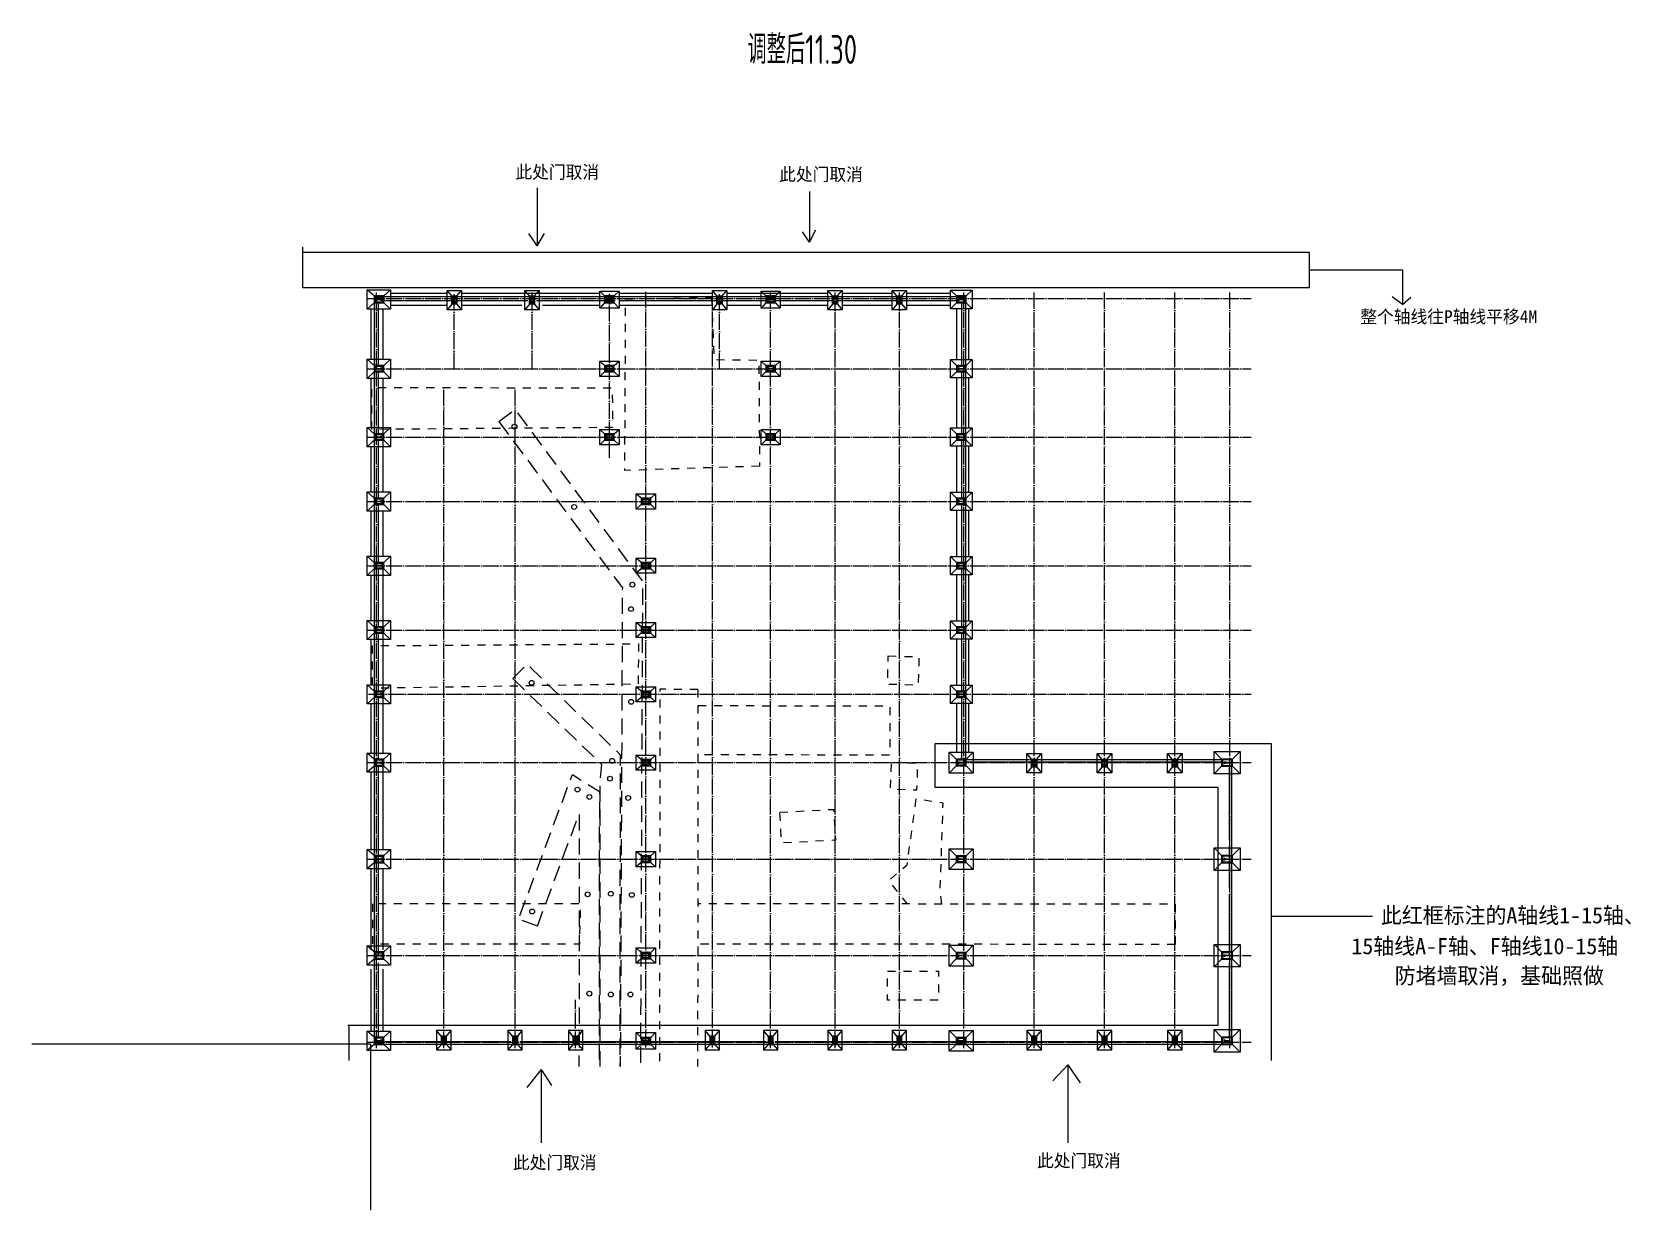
# Model space of a CAD drawing. Extents: x 69728788 to 150676229, y 15322671 to 43663798.
# Drawn here: x 75321055 to 75519835, y 21084271 to 21230803 of the extents above; entities that cross this region are included whole.
import ezdxf

# ---------------------------------------------------------------- set-up
doc = ezdxf.new("R2010")
doc.units = 0
doc.header["$LTSCALE"] = 1000
doc.header["$MEASUREMENT"] = 0
for name, pattern in [('DOTE', [2.42, 2, -0.2, 0.02, -0.2]), ('X5', [3, 2, -1]), ('X6', [2, 1, -1])]:
    doc.linetypes.add(name, pattern=pattern)
doc.layers.get('0').update_dxf_attribs({"linetype": 'CONTINUOUS'})
for name, color, linetype in [('DLSS', 4, 'CONTINUOUS'), ('DOTE', 251, 'DOTE'), ('JMD', 6, 'CONTINUOUS'), ('TEXT', 7, 'CONTINUOUS'), ('WALL', 4, 'CONTINUOUS'), ('基础', 2, 'CONTINUOUS'), ('基础堆坡线', 97, 'CONTINUOUS'), ('填充8#', 8, 'CONTINUOUS'), ('底图', 251, 'CONTINUOUS'), ('柱', 2, 'CONTINUOUS'), ('钢柱', 3, 'CONTINUOUS')]:
    doc.layers.add(name, color=color, linetype=linetype)
doc.styles.add('TSSD_Rein', font='atssdeng.shx', dxfattribs={"width": 0.7, "bigfont": 'atssdchn.shx'})

msp = doc.modelspace()

# ---------------------------------------------------------------- texts
at = {"color": 1}
for s, height, p in [('此处门取消', 1600, (75381158.5, 21212577.3)), ('此处门取消', 1600, (75413940.5, 21212291.8)), ('整个轴线往P轴线平移4M', 1600, (75486183, 21194591.3)), ('此红框标注的A轴线1-15轴、', 2000, (75488746.1, 21119927.3)), ('15轴线A-F轴、F轴线10-15轴', 2000, (75485074.7, 21116092.7)), ('防堵墙取消，基础照做', 2000, (75490459.5, 21112421.2)), ('此处门取消', 1600, (75380840.3, 21089378.5)), ('此处门取消', 1600, (75445994.1, 21089611.6))]:
    msp.add_text(s, height=height, dxfattribs=at).set_placement(p)
at = {"layer": 'TEXT', "color": 2, "style": 'TSSD_Rein', "width": 0.7}
msp.add_text('调整后11.30', height=3600, dxfattribs=at).set_placement((75409986.8, 21226828.6, -3670.6))

# ---------------------------------------------------------------- linework, layer by layer
at = {"color": 7}
for p, q in [((75383842.8, 21211435.1), (75383842.8, 21204181.1)), ((75417709.9, 21210978.2), (75417709.9, 21204638.8)), ((75417709.9, 21204638.8), (75416853.2, 21205952.4)), ((75417709.9, 21204638.8), (75418509.4, 21206180.9)), ((75383842.8, 21204181.1), (75382814.7, 21205724)), ((75383842.8, 21204181.1), (75384756.5, 21205724)), ((75384336.9, 21101733.2), (75382588.6, 21099518.7)), ((75384336.9, 21101733.2), (75384336.9, 21092635.3)), ((75384336.9, 21101733.2), (75385619, 21099751.8)), ((75449840.4, 21102316), (75447975.5, 21100334.6)), ((75449840.4, 21102316), (75449840.4, 21092639.2)), ((75449840.4, 21102316), (75451355.6, 21100101.5))]:
    msp.add_line(p, q, dxfattribs=at)
at = {"color": 1}
for p, q in [((75354671.3, 21204052.1), (75354671.3, 21199028.1)), ((75479851.3, 21203377.9), (75354671.3, 21203377.9)), ((75479851.3, 21199028.1), (75479851.3, 21203377.9)), ((75479851.3, 21201203), (75491436.3, 21201203)), ((75491436.3, 21201203), (75491436.3, 21196917.3)), ((75354671.3, 21199028.1), (75479851.3, 21199028.1)), ((75491436.3, 21196917.3), (75490156.9, 21197837.5)), ((75491436.3, 21196917.3), (75492475.6, 21197797.6)), ((75433347.6, 21136816), (75433347.6, 21142283)), ((75433347.6, 21142283), (75475121, 21142283)), ((75475121, 21142283), (75475121, 21102875.4)), ((75468512.4, 21136816), (75433347.6, 21136816)), ((75468512.4, 21107281.2), (75468512.4, 21136816)), ((75475121, 21120824.8), (75487686.5, 21120824.8)), ((75360326.8, 21107281.2), (75468512.4, 21107281.2)), ((75360489.9, 21102875.4), (75360489.9, 21107281.2)), ((75363132.1, 21104916.6), (75321054.6, 21104916.6)), ((75363132.1, 21104916.6), (75363132.1, 21084271.2))]:
    msp.add_line(p, q, dxfattribs=at)
at = {"layer": 'DLSS', "linetype": 'X6', "flags": 128}
for points, elevation in [([(75411498.6, 21176790.9), (75394751.5, 21176262.7), (75394858.1, 21197616.8), (75405546, 21197753.9)], 364.1), ([(75405546, 21197753.9), (75405853.9, 21190054.8), (75411421.7, 21189996.9), (75411498.6, 21176790.9)], 364.1), ([(75363286.7, 21181361.1), (75363290.9, 21186577.9), (75393191.7, 21186542.7), (75393223.4, 21181605.1), (75363286.7, 21181361.1)], -297.6), ([(75363387, 21149501.2), (75363381.9, 21154465.2), (75396464.8, 21154691.4), (75396403.9, 21149682.4), (75363688.3, 21149166)], 2904.2), ([(75403846, 21149030.5), (75399105.7, 21149040.4), (75399059.4, 21102131.4)], 10528), ([(75403846, 21149030.5), (75403799.7, 21102126.8)], 10029.7), ([(75403844, 21147021.4), (75427709.3, 21146971.3), (75427696.4, 21140859), (75403838, 21140882.5)], 6628.9), ([(75429888.9, 21122338), (75427571.1, 21125244), (75429847.3, 21127226.1), (75430991.6, 21135443), (75434280.4, 21134928.2), (75433926.7, 21124177.4), (75434110.8, 21122333.9)], 10021.8), ([(75363382.1, 21122348.6), (75363382.1, 21117361.7), (75389148.4, 21117361.7), (75389271.3, 21122366.5), (75363382.1, 21122348.6)], 2811.7), ([(75463190.4, 21117297.5), (75463195.3, 21122305.2), (75403819.7, 21122363.8)], 10021.8), ([(75463176.6, 21117297.6), (75403814.8, 21117356.1)], 10018.6)]:
    msp.add_lwpolyline(points, dxfattribs=dict(at, elevation=elevation))
for points, elevation in [([(75427501.3, 21153193.5), (75431314.4, 21153089.6), (75431216.6, 21149550.3), (75427404.8, 21149654.5)], 9257.3), ([(75427898.9, 21139941.7), (75431136.6, 21139833.6), (75431026.1, 21136490), (75427792.7, 21136598.2)], 9259.3), ([(75414031.4, 21133742.1), (75420721.2, 21134109.1), (75420922.6, 21130268.2), (75414234.9, 21129916.4)], 9519.3), ([(75427396.9, 21113975.7), (75433746, 21113969.4), (75433742.4, 21110375), (75427393.4, 21110381.3)], 8818.5)]:
    msp.add_lwpolyline(points, close=True, dxfattribs=dict(at, elevation=elevation))
at = {"layer": 'DOTE'}
for p, q in [((75363882.1, 21104416.6), (75363882.1, 21198416.6)), ((75373557.1, 21188916.6), (75373557.1, 21198416.6)), ((75383232.1, 21188916.6), (75383232.1, 21198416.6)), ((75392831.7, 21177852.6), (75392831.7, 21198249.6)), ((75397381.7, 21104499.6), (75397381.7, 21198499.6)), ((75405631.7, 21104499.6), (75405631.7, 21198499.6)), ((75406531.7, 21188916.6), (75406531.7, 21198249.6)), ((75412882.1, 21104416.6), (75412882.1, 21198416.6)), ((75420882.1, 21104416.6), (75420882.1, 21198416.6)), ((75428882.1, 21104416.6), (75428882.1, 21198416.6)), ((75436882.1, 21104416.6), (75436882.1, 21198416.6)), ((75445632.1, 21104416.6), (75445632.1, 21198416.6)), ((75454382.1, 21104416.6), (75454382.1, 21198416.6)), ((75463132.1, 21104416.6), (75463132.1, 21198416.6)), ((75469982.1, 21104416.6), (75469982.1, 21198416.6)), ((75362632.1, 21197666.6), (75472632.1, 21197666.6)), ((75362632.1, 21188916.6), (75472632.1, 21188916.6)), ((75372257.1, 21104416.6), (75372257.1, 21186567.3)), ((75381132.1, 21104416.6), (75381132.1, 21186556.9)), ((75362632.1, 21180416.6), (75472632.1, 21180416.6)), ((75362632.1, 21172416.6), (75472632.1, 21172416.6)), ((75362632.1, 21164416.6), (75472632.1, 21164416.6)), ((75362632.1, 21156416.6), (75472632.1, 21156416.6)), ((75362882.1, 21148416.6), (75472632.1, 21148416.6)), ((75362632.1, 21139916.6), (75472607.1, 21139916.6)), ((75362632.1, 21127916.6), (75472632.1, 21127916.6)), ((75362632.1, 21115916.6), (75472632.1, 21115916.6)), ((75388632.1, 21104416.6), (75388632.1, 21110416.6)), ((75362632.1, 21105166.6), (75472632.1, 21105166.6))]:
    msp.add_line(p, q, dxfattribs=at)
at = {"layer": 'JMD', "linetype": 'X5', "flags": 128}
for points, elevation in [([(75379103.5, 21182347.6), (75381112.1, 21183836.1), (75396947.5, 21162468.7), (75396688.6, 21102129.6)], 10297.1), ([(75379103.5, 21182347.6), (75394443.9, 21161648.1), (75394188.6, 21102140.4)], 10297.1), ([(75380843.9, 21150377.6), (75382585.8, 21152170.9), (75394184.6, 21140904.9), (75394163.3, 21137850.4), (75394128.1, 21102136.3)], 10340.2), ([(75380843.9, 21150377.6), (75391865.2, 21139672.5), (75391663.4, 21138002.1), (75391628.1, 21102138.8)], 10340.2), ([(75383882.2, 21119579.8), (75381539.2, 21120451.6), (75388232.1, 21138439.1), (75391588, 21136345.6), (75391554.3, 21102138.8)], 10375.4), ([(75383882.2, 21119579.8), (75389085.3, 21133563.2), (75389054.3, 21102141.3)], 10375.4)]:
    msp.add_lwpolyline(points, dxfattribs=dict(at, elevation=elevation))
at = {"layer": 'WALL'}
for p, q in [((75365632.1, 21198316.6), (75372657.1, 21198316.6)), ((75374457.1, 21198316.6), (75379282.1, 21198316.6)), ((75379282.1, 21198316.6), (75391631.7, 21198316.6)), ((75394031.7, 21198316.6), (75405631.7, 21198316.6)), ((75407431.7, 21198316.6), (75419982.1, 21198316.6)), ((75421782.1, 21198316.6), (75427982.1, 21198316.6)), ((75429782.1, 21198316.6), (75435232.1, 21198316.6)), ((75363232.1, 21190116.6), (75363232.1, 21196316.6)), ((75363632.1, 21105716.6), (75363632.1, 21197116.6)), ((75364132.1, 21189266.6), (75364132.1, 21197166.6)), ((75364732.1, 21197916.6), (75437132.1, 21197916.6)), ((75364732.1, 21190116.6), (75364732.1, 21196316.6)), ((75364782.1, 21197416.6), (75373282.1, 21197416.6)), ((75365632.1, 21196816.6), (75372657.1, 21196816.6)), ((75373832.1, 21197416.6), (75378657.1, 21197416.6)), ((75374457.1, 21196816.6), (75379282.1, 21196816.6)), ((75378657.1, 21197416.6), (75382682.1, 21197416.6)), ((75379282.1, 21196816.6), (75381932.1, 21196816.6)), ((75383782.1, 21197416.6), (75393556.7, 21197416.6)), ((75384532.1, 21196816.6), (75391631.7, 21196816.6)), ((75394031.7, 21196816.6), (75405631.7, 21196816.6)), ((75394106.7, 21197416.6), (75406256.7, 21197416.6)), ((75406806.7, 21197416.6), (75412332.1, 21197416.6)), ((75407431.7, 21196816.6), (75411682.1, 21196816.6)), ((75413432.1, 21197416.6), (75420607.1, 21197416.6)), ((75414082.1, 21196816.6), (75419982.1, 21196816.6)), ((75421157.1, 21197416.6), (75428607.1, 21197416.6)), ((75421782.1, 21196816.6), (75427982.1, 21196816.6)), ((75429157.1, 21197416.6), (75435982.1, 21197416.6)), ((75429782.1, 21196816.6), (75435232.1, 21196816.6)), ((75436032.1, 21190066.6), (75436032.1, 21196366.6)), ((75436632.1, 21189266.6), (75436632.1, 21197166.6)), ((75437132.1, 21140316.6), (75437132.1, 21197116.6)), ((75437532.1, 21190066.6), (75437532.1, 21196366.6)), ((75364132.1, 21180766.6), (75364132.1, 21188566.6)), ((75436632.1, 21180766.6), (75436632.1, 21188566.6)), ((75363232.1, 21181616.6), (75363232.1, 21187716.6)), ((75364732.1, 21180766.6), (75364732.1, 21187716.6)), ((75436032.1, 21181566.6), (75436032.1, 21187766.6)), ((75437532.1, 21181566.6), (75437532.1, 21187766.6)), ((75363232.1, 21173616.6), (75363232.1, 21179216.6)), ((75364132.1, 21172766.6), (75364132.1, 21180066.6)), ((75364732.1, 21173616.6), (75364732.1, 21180066.6)), ((75436032.1, 21173566.6), (75436032.1, 21179266.6)), ((75436632.1, 21172766.6), (75436632.1, 21180066.6)), ((75437532.1, 21173566.6), (75437532.1, 21179266.6)), ((75363232.1, 21165616.6), (75363232.1, 21171216.6)), ((75364132.1, 21164766.6), (75364132.1, 21172066.6)), ((75364732.1, 21165616.6), (75364732.1, 21171216.6)), ((75436032.1, 21165566.6), (75436032.1, 21171266.6)), ((75436632.1, 21164766.6), (75436632.1, 21172066.6)), ((75437532.1, 21165566.6), (75437532.1, 21171266.6)), ((75363232.1, 21157616.6), (75363232.1, 21163216.6)), ((75364132.1, 21156766.6), (75364132.1, 21164066.6)), ((75364732.1, 21156766.6), (75364732.1, 21164066.6)), ((75436032.1, 21157566.6), (75436032.1, 21163266.6)), ((75436632.1, 21156766.6), (75436632.1, 21164066.6)), ((75437532.1, 21157566.6), (75437532.1, 21163266.6)), ((75363232.1, 21149616.6), (75363232.1, 21155216.6)), ((75364132.1, 21148766.6), (75364132.1, 21156066.6)), ((75364732.1, 21148766.6), (75364732.1, 21156066.6)), ((75436032.1, 21149566.6), (75436032.1, 21155266.6)), ((75436632.1, 21148766.6), (75436632.1, 21156066.6)), ((75437532.1, 21149566.6), (75437532.1, 21155266.6)), ((75363232.1, 21141116.6), (75363232.1, 21147216.6)), ((75364132.1, 21140316.6), (75364132.1, 21148066.6)), ((75364732.1, 21141116.6), (75364732.1, 21148066.6)), ((75436032.1, 21141216.6), (75436032.1, 21147266.6)), ((75436632.1, 21140316.6), (75436632.1, 21148066.6)), ((75437532.1, 21141216.6), (75437532.1, 21147266.6)), ((75363232.1, 21129116.6), (75363232.1, 21138716.6)), ((75364132.1, 21128316.6), (75364132.1, 21139516.6)), ((75364732.1, 21129116.6), (75364732.1, 21139516.6)), ((75437132.1, 21140316.6), (75470232.1, 21140316.6)), ((75437132.1, 21140016.6), (75445357.1, 21140016.6)), ((75445907.1, 21140016.6), (75454107.1, 21140016.6)), ((75454657.1, 21140016.6), (75462857.1, 21140016.6)), ((75463407.1, 21140016.6), (75468912.1, 21140016.6)), ((75469932.1, 21130316.6), (75469932.1, 21139516.6)), ((75470232.1, 21105716.6), (75470232.1, 21139516.6)), ((75364132.1, 21115816.6), (75364132.1, 21129466.6)), ((75469932.1, 21124316.6), (75469932.1, 21129516.6)), ((75363232.1, 21122716.6), (75363232.1, 21126716.6)), ((75364732.1, 21122716.6), (75364732.1, 21126716.6)), ((75363232.1, 21116616.6), (75363232.1, 21122716.6)), ((75364732.1, 21116616.6), (75364732.1, 21122716.6)), ((75469932.1, 21115816.6), (75469932.1, 21123516.6)), ((75364132.1, 21110016.6), (75364132.1, 21115016.6)), ((75469932.1, 21110016.6), (75469932.1, 21115016.6)), ((75363232.1, 21111116.6), (75363232.1, 21114216.6)), ((75364732.1, 21111116.6), (75364732.1, 21114216.6)), ((75363232.1, 21106516.6), (75363232.1, 21111116.6)), ((75364732.1, 21106516.6), (75364732.1, 21111116.6)), ((75364132.1, 21105766.6), (75364132.1, 21110016.6)), ((75469932.1, 21105716.6), (75469932.1, 21110016.6)), ((75364732.1, 21105216.6), (75371982.1, 21105216.6)), ((75364732.1, 21104916.6), (75468962.1, 21104916.6)), ((75372532.1, 21105216.6), (75376557.1, 21105216.6)), ((75376557.1, 21105216.6), (75380582.1, 21105216.6)), ((75381682.1, 21105216.6), (75397056.7, 21105216.6)), ((75397606.7, 21105216.6), (75405356.7, 21105216.6)), ((75405906.7, 21105216.6), (75412332.1, 21105216.6)), ((75413432.1, 21105216.6), (75420607.1, 21105216.6)), ((75421157.1, 21105216.6), (75428607.1, 21105216.6)), ((75429157.1, 21105216.6), (75435982.1, 21105216.6)), ((75437132.1, 21105216.6), (75445357.1, 21105216.6)), ((75445907.1, 21105216.6), (75454107.1, 21105216.6)), ((75454657.1, 21105216.6), (75462857.1, 21105216.6)), ((75463407.1, 21105216.6), (75468962.1, 21105216.6))]:
    msp.add_line(p, q, dxfattribs=at)
at = {"layer": '基础'}
for points in [[(75362732.1, 21198716.6), (75365632.1, 21198716.6), (75365632.1, 21196316.6), (75362732.1, 21196316.6)], [(75372657.1, 21198641.6), (75374457.1, 21198641.6), (75374457.1, 21196241.6), (75372657.1, 21196241.6)], [(75382307.1, 21198641.6), (75384107.1, 21198641.6), (75384107.1, 21196241.6), (75382307.1, 21196241.6)], [(75391631.7, 21198566.6), (75394031.7, 21198566.6), (75394031.7, 21196466.6), (75391631.7, 21196466.6)], [(75405631.7, 21198641.6), (75407431.7, 21198641.6), (75407431.7, 21196241.6), (75405631.7, 21196241.6)], [(75411682.1, 21198566.6), (75414082.1, 21198566.6), (75414082.1, 21196466.6), (75411682.1, 21196466.6)], [(75419982.1, 21198641.6), (75421782.1, 21198641.6), (75421782.1, 21196241.6), (75419982.1, 21196241.6)], [(75427982.1, 21198641.6), (75429782.1, 21198641.6), (75429782.1, 21196241.6), (75427982.1, 21196241.6)], [(75435232.1, 21198666.6), (75437932.1, 21198666.6), (75437932.1, 21196366.6), (75435232.1, 21196366.6)], [(75362732.1, 21190116.6), (75365632.1, 21190116.6), (75365632.1, 21187716.6), (75362732.1, 21187716.6)], [(75435232.1, 21190066.6), (75437932.1, 21190066.6), (75437932.1, 21187766.6), (75435232.1, 21187766.6)], [(75391631.7, 21189866.6), (75394031.7, 21189866.6), (75394031.7, 21187966.6), (75391631.7, 21187966.6)], [(75411682.1, 21189866.6), (75414082.1, 21189866.6), (75414082.1, 21187966.6), (75411682.1, 21187966.6)], [(75362732.1, 21181616.6), (75365632.1, 21181616.6), (75365632.1, 21179216.6), (75362732.1, 21179216.6)], [(75391631.7, 21181366.6), (75394031.7, 21181366.6), (75394031.7, 21179466.6), (75391631.7, 21179466.6)], [(75411682.1, 21181366.6), (75414082.1, 21181366.6), (75414082.1, 21179466.6), (75411682.1, 21179466.6)], [(75435232.1, 21181566.6), (75437932.1, 21181566.6), (75437932.1, 21179266.6), (75435232.1, 21179266.6)], [(75362732.1, 21173616.6), (75365632.1, 21173616.6), (75365632.1, 21171216.6), (75362732.1, 21171216.6)], [(75396181.7, 21173366.6), (75398581.7, 21173366.6), (75398581.7, 21171466.6), (75396181.7, 21171466.6)], [(75435232.1, 21173566.6), (75437932.1, 21173566.6), (75437932.1, 21171266.6), (75435232.1, 21171266.6)], [(75362732.1, 21165616.6), (75365632.1, 21165616.6), (75365632.1, 21163216.6), (75362732.1, 21163216.6)], [(75396181.7, 21165366.6), (75398581.7, 21165366.6), (75398581.7, 21163466.6), (75396181.7, 21163466.6)], [(75435232.1, 21165566.6), (75437932.1, 21165566.6), (75437932.1, 21163266.6), (75435232.1, 21163266.6)], [(75362732.1, 21157616.6), (75365632.1, 21157616.6), (75365632.1, 21155216.6), (75362732.1, 21155216.6)], [(75396181.7, 21157366.6), (75398581.7, 21157366.6), (75398581.7, 21155466.6), (75396181.7, 21155466.6)], [(75435232.1, 21157566.6), (75437932.1, 21157566.6), (75437932.1, 21155266.6), (75435232.1, 21155266.6)], [(75362732.1, 21149616.6), (75365632.1, 21149616.6), (75365632.1, 21147216.6), (75362732.1, 21147216.6)], [(75396181.7, 21149366.6), (75398581.7, 21149366.6), (75398581.7, 21147466.6), (75396181.7, 21147466.6)], [(75435232.1, 21149566.6), (75437932.1, 21149566.6), (75437932.1, 21147266.6), (75435232.1, 21147266.6)], [(75362732.1, 21141116.6), (75365632.1, 21141116.6), (75365632.1, 21138716.6), (75362732.1, 21138716.6)], [(75396181.7, 21140866.6), (75398581.7, 21140866.6), (75398581.7, 21138966.6), (75396181.7, 21138966.6)], [(75435057.1, 21141216.6), (75438057.1, 21141216.6), (75438057.1, 21138616.6), (75435057.1, 21138616.6)], [(75444732.1, 21141041.6), (75446532.1, 21141041.6), (75446532.1, 21138641.6), (75444732.1, 21138641.6)], [(75453482.1, 21141041.6), (75455282.1, 21141041.6), (75455282.1, 21138641.6), (75453482.1, 21138641.6)], [(75462232.1, 21141041.6), (75464032.1, 21141041.6), (75464032.1, 21138641.6), (75462232.1, 21138641.6)], [(75468032.1, 21141316.6), (75471232.1, 21141316.6), (75471232.1, 21138516.6), (75468032.1, 21138516.6)], [(75362732.1, 21129116.6), (75365632.1, 21129116.6), (75365632.1, 21126716.6), (75362732.1, 21126716.6)], [(75396181.7, 21128866.6), (75398581.7, 21128866.6), (75398581.7, 21126966.6), (75396181.7, 21126966.6)], [(75435057.1, 21129216.6), (75438057.1, 21129216.6), (75438057.1, 21126616.6), (75435057.1, 21126616.6)], [(75468032.1, 21129316.6), (75471232.1, 21129316.6), (75471232.1, 21126516.6), (75468032.1, 21126516.6)], [(75362732.1, 21117116.6), (75365632.1, 21117116.6), (75365632.1, 21114716.6), (75362732.1, 21114716.6)], [(75396181.7, 21116866.6), (75398581.7, 21116866.6), (75398581.7, 21114966.6), (75396181.7, 21114966.6)], [(75435057.1, 21117216.6), (75438057.1, 21117216.6), (75438057.1, 21114616.6), (75435057.1, 21114616.6)], [(75468032.1, 21117316.6), (75471232.1, 21117316.6), (75471232.1, 21114516.6), (75468032.1, 21114516.6)], [(75371357.1, 21104191.6), (75373157.1, 21104191.6), (75373157.1, 21106591.6), (75371357.1, 21106591.6)], [(75380207.1, 21104191.6), (75382007.1, 21104191.6), (75382007.1, 21106591.6), (75380207.1, 21106591.6)], [(75387732.4, 21104191.6), (75389532.4, 21104191.6), (75389532.4, 21106591.6), (75387732.4, 21106591.6)], [(75404731.7, 21104191.6), (75406531.7, 21104191.6), (75406531.7, 21106591.6), (75404731.7, 21106591.6)], [(75411982.1, 21104191.6), (75413782.1, 21104191.6), (75413782.1, 21106591.6), (75411982.1, 21106591.6)], [(75419982.1, 21104191.6), (75421782.1, 21104191.6), (75421782.1, 21106591.6), (75419982.1, 21106591.6)], [(75427982.1, 21104191.6), (75429782.1, 21104191.6), (75429782.1, 21106591.6), (75427982.1, 21106591.6)], [(75435057.1, 21106616.6), (75438057.1, 21106616.6), (75438057.1, 21104016.6), (75435057.1, 21104016.6)], [(75444732.1, 21104191.6), (75446532.1, 21104191.6), (75446532.1, 21106591.6), (75444732.1, 21106591.6)], [(75453482.1, 21104191.6), (75455282.1, 21104191.6), (75455282.1, 21106591.6), (75453482.1, 21106591.6)], [(75462232.1, 21104191.6), (75464032.1, 21104191.6), (75464032.1, 21106591.6), (75462232.1, 21106591.6)], [(75468032.1, 21106716.6), (75471232.1, 21106716.6), (75471232.1, 21103916.6), (75468032.1, 21103916.6)], [(75362732.1, 21106516.6), (75365632.1, 21106516.6), (75365632.1, 21104116.6), (75362732.1, 21104116.6)], [(75396181.7, 21106366.6), (75398581.7, 21106366.6), (75398581.7, 21104266.6), (75396181.7, 21104266.6)]]:
    msp.add_lwpolyline(points, close=True, dxfattribs=at)
at = {"layer": '基础堆坡线'}
for p, q in [((75363582.1, 21197966.6), (75362732.1, 21198716.6)), ((75364782.1, 21197966.6), (75365632.1, 21198716.6)), ((75373232.1, 21197966.6), (75372657.1, 21198641.6)), ((75373878.7, 21197966.6), (75374457.1, 21198641.6)), ((75382882.1, 21197966.6), (75382307.1, 21198641.6)), ((75383528.7, 21197966.6), (75384107.1, 21198641.6)), ((75392231.7, 21197966.6), (75391631.7, 21198566.6)), ((75393431.7, 21197966.6), (75394031.7, 21198566.6)), ((75406206.7, 21197966.6), (75405631.7, 21198641.6)), ((75406853.3, 21197966.6), (75407431.7, 21198641.6)), ((75412282.1, 21197966.6), (75411682.1, 21198566.6)), ((75413482.1, 21197966.6), (75414082.1, 21198566.6)), ((75420557.1, 21197966.6), (75419982.1, 21198641.6)), ((75421203.7, 21197966.6), (75421782.1, 21198641.6)), ((75428557.1, 21197966.6), (75427982.1, 21198641.6)), ((75429203.7, 21197966.6), (75429782.1, 21198641.6)), ((75435982.1, 21197966.6), (75435232.1, 21198666.6)), ((75437182.1, 21197966.6), (75437932.1, 21198666.6)), ((75363582.1, 21197116.6), (75362732.1, 21196316.6)), ((75364782.1, 21197116.6), (75365632.1, 21196316.6)), ((75373232.1, 21196941.6), (75372657.1, 21196241.6)), ((75373882.1, 21196941.6), (75374457.1, 21196241.6)), ((75382882.1, 21196941.6), (75382307.1, 21196241.6)), ((75383532.1, 21196941.6), (75384107.1, 21196241.6)), ((75392231.7, 21197116.6), (75391631.7, 21196466.6)), ((75393431.7, 21197116.6), (75394031.7, 21196466.6)), ((75406206.7, 21196941.6), (75405631.7, 21196241.6)), ((75406856.7, 21196941.6), (75407431.7, 21196241.6)), ((75412282.1, 21197116.6), (75411682.1, 21196466.6)), ((75413482.1, 21197116.6), (75414082.1, 21196466.6)), ((75420557.1, 21196941.6), (75419982.1, 21196241.6)), ((75421207.1, 21196941.6), (75421782.1, 21196241.6)), ((75428557.1, 21196941.6), (75427982.1, 21196241.6)), ((75429207.1, 21196941.6), (75429782.1, 21196241.6)), ((75435982.1, 21197116.6), (75435232.1, 21196366.6)), ((75437182.1, 21197116.6), (75437932.1, 21196366.6)), ((75363582.1, 21189316.6), (75362732.1, 21190116.6)), ((75364782.1, 21189316.6), (75365632.1, 21190116.6)), ((75435982.1, 21189316.6), (75435232.1, 21190066.6)), ((75437182.1, 21189316.6), (75437932.1, 21190066.6)), ((75363582.1, 21188516.6), (75362732.1, 21187716.6)), ((75364782.1, 21188516.6), (75365632.1, 21187716.6)), ((75392231.7, 21189316.6), (75391631.7, 21189866.6)), ((75392231.7, 21188516.6), (75391631.7, 21187966.6)), ((75393431.7, 21189316.6), (75394031.7, 21189866.6)), ((75393431.7, 21188516.6), (75394031.7, 21187966.6)), ((75412282.1, 21189316.6), (75411682.1, 21189866.6)), ((75412282.1, 21188516.6), (75411682.1, 21187966.6)), ((75413482.1, 21189316.6), (75414082.1, 21189866.6)), ((75413482.1, 21188516.6), (75414082.1, 21187966.6)), ((75435982.1, 21188516.6), (75435232.1, 21187766.6)), ((75437182.1, 21188516.6), (75437932.1, 21187766.6)), ((75363582.1, 21180816.6), (75362732.1, 21181616.6)), ((75364782.1, 21180816.6), (75365632.1, 21181616.6)), ((75392231.7, 21180816.6), (75391631.7, 21181366.6)), ((75393431.7, 21180816.6), (75394031.7, 21181366.6)), ((75412282.1, 21180816.6), (75411682.1, 21181366.6)), ((75413482.1, 21180816.6), (75414082.1, 21181366.6)), ((75435982.1, 21180816.6), (75435232.1, 21181566.6)), ((75437182.1, 21180816.6), (75437932.1, 21181566.6)), ((75363582.1, 21180016.6), (75362732.1, 21179216.6)), ((75364782.1, 21180016.6), (75365632.1, 21179216.6)), ((75392231.7, 21180016.6), (75391631.7, 21179466.6)), ((75393431.7, 21180016.6), (75394031.7, 21179466.6)), ((75412282.1, 21180016.6), (75411682.1, 21179466.6)), ((75413482.1, 21180016.6), (75414082.1, 21179466.6)), ((75435982.1, 21180016.6), (75435232.1, 21179266.6)), ((75437182.1, 21180016.6), (75437932.1, 21179266.6)), ((75363582.1, 21172816.6), (75362732.1, 21173616.6)), ((75364782.1, 21172816.6), (75365632.1, 21173616.6)), ((75396781.7, 21172816.6), (75396181.7, 21173366.6)), ((75397981.7, 21172816.6), (75398581.7, 21173366.6)), ((75435982.1, 21172816.6), (75435232.1, 21173566.6)), ((75437182.1, 21172816.6), (75437932.1, 21173566.6)), ((75363582.1, 21172016.6), (75362732.1, 21171216.6)), ((75364782.1, 21172016.6), (75365632.1, 21171216.6)), ((75396781.7, 21172016.6), (75396181.7, 21171466.6)), ((75397981.7, 21172016.6), (75398581.7, 21171466.6)), ((75435982.1, 21172016.6), (75435232.1, 21171266.6)), ((75437182.1, 21172016.6), (75437932.1, 21171266.6)), ((75363582.1, 21164816.6), (75362732.1, 21165616.6)), ((75364782.1, 21164816.6), (75365632.1, 21165616.6)), ((75396781.7, 21164816.6), (75396181.7, 21165366.6)), ((75397981.7, 21164816.6), (75398581.7, 21165366.6)), ((75435982.1, 21164816.6), (75435232.1, 21165566.6)), ((75437182.1, 21164816.6), (75437932.1, 21165566.6)), ((75363582.1, 21164016.6), (75362732.1, 21163216.6)), ((75364782.1, 21164016.6), (75365632.1, 21163216.6)), ((75396781.7, 21164016.6), (75396181.7, 21163466.6)), ((75397981.7, 21164016.6), (75398581.7, 21163466.6)), ((75435982.1, 21164016.6), (75435232.1, 21163266.6)), ((75437182.1, 21164016.6), (75437932.1, 21163266.6)), ((75363582.1, 21156816.6), (75362732.1, 21157616.6)), ((75364782.1, 21156816.6), (75365632.1, 21157616.6)), ((75396781.7, 21156816.6), (75396181.7, 21157366.6)), ((75397981.7, 21156816.6), (75398581.7, 21157366.6)), ((75435982.1, 21156816.6), (75435232.1, 21157566.6)), ((75437182.1, 21156816.6), (75437932.1, 21157566.6)), ((75363582.1, 21156016.6), (75362732.1, 21155216.6)), ((75364782.1, 21156016.6), (75365632.1, 21155216.6)), ((75396781.7, 21156016.6), (75396181.7, 21155466.6)), ((75397981.7, 21156016.6), (75398581.7, 21155466.6)), ((75435982.1, 21156016.6), (75435232.1, 21155266.6)), ((75437182.1, 21156016.6), (75437932.1, 21155266.6)), ((75363582.1, 21148816.6), (75362732.1, 21149616.6)), ((75364782.1, 21148816.6), (75365632.1, 21149616.6)), ((75396781.7, 21148816.6), (75396181.7, 21149366.6)), ((75397981.7, 21148816.6), (75398581.7, 21149366.6)), ((75435982.1, 21148816.6), (75435232.1, 21149566.6)), ((75437182.1, 21148816.6), (75437932.1, 21149566.6)), ((75363582.1, 21148016.6), (75362732.1, 21147216.6)), ((75364782.1, 21148016.6), (75365632.1, 21147216.6)), ((75396781.7, 21148016.6), (75396181.7, 21147466.6)), ((75397981.7, 21148016.6), (75398581.7, 21147466.6)), ((75435982.1, 21148016.6), (75435232.1, 21147266.6)), ((75437182.1, 21148016.6), (75437932.1, 21147266.6)), ((75363582.1, 21140366.6), (75362732.1, 21141116.6)), ((75364782.1, 21140366.6), (75365632.1, 21141116.6)), ((75396781.7, 21140316.6), (75396181.7, 21140866.6)), ((75397981.7, 21140316.6), (75398581.7, 21140866.6)), ((75435932.1, 21140366.6), (75435057.1, 21141216.6)), ((75437182.1, 21140366.6), (75438057.1, 21141216.6)), ((75445307.1, 21140366.6), (75444732.1, 21141041.6)), ((75445953.7, 21140366.6), (75446532.1, 21141041.6)), ((75454057.1, 21140366.6), (75453482.1, 21141041.6)), ((75454703.7, 21140366.6), (75455282.1, 21141041.6)), ((75462807.1, 21140366.6), (75462232.1, 21141041.6)), ((75463453.7, 21140366.6), (75464032.1, 21141041.6)), ((75468912.1, 21140371.6), (75468032.1, 21141321.6)), ((75470276.7, 21140366.6), (75471232.1, 21141316.6)), ((75363582.1, 21139466.6), (75362732.1, 21138716.6)), ((75364782.1, 21139466.6), (75365632.1, 21138716.6)), ((75396781.7, 21139516.6), (75396181.7, 21138966.6)), ((75397981.7, 21139516.6), (75398581.7, 21138966.6)), ((75435932.1, 21139516.6), (75435057.1, 21138616.6)), ((75437182.1, 21139516.6), (75438057.1, 21138616.6)), ((75445307.1, 21139341.6), (75444732.1, 21138641.6)), ((75445957.1, 21139341.6), (75446532.1, 21138641.6)), ((75454057.1, 21139341.6), (75453482.1, 21138641.6)), ((75454707.1, 21139341.6), (75455282.1, 21138641.6)), ((75462807.1, 21139341.6), (75462232.1, 21138641.6)), ((75463457.1, 21139341.6), (75464032.1, 21138641.6)), ((75468918.1, 21139466.6), (75468032.1, 21138516.6)), ((75470282.1, 21139471.2), (75471232.1, 21138516.6)), ((75363582.1, 21128366.6), (75362732.1, 21129116.6)), ((75364782.1, 21128366.6), (75365632.1, 21129116.6)), ((75396781.7, 21128316.6), (75396181.7, 21128866.6)), ((75397981.7, 21128316.6), (75398581.7, 21128866.6)), ((75435932.1, 21128316.6), (75435057.1, 21129216.6)), ((75437182.1, 21128316.6), (75438057.1, 21129216.6)), ((75468912.1, 21128371.6), (75468032.1, 21129321.6)), ((75470276.7, 21128366.6), (75471232.1, 21129316.6)), ((75363582.1, 21127466.6), (75362732.1, 21126716.6)), ((75364782.1, 21127466.6), (75365632.1, 21126716.6)), ((75396781.7, 21127516.6), (75396181.7, 21126966.6)), ((75397981.7, 21127516.6), (75398581.7, 21126966.6)), ((75435932.1, 21127516.6), (75435057.1, 21126616.6)), ((75437182.1, 21127516.6), (75438057.1, 21126616.6)), ((75468918.1, 21127466.6), (75468032.1, 21126516.6)), ((75470282.1, 21127471.2), (75471232.1, 21126516.6)), ((75363582.1, 21116366.6), (75362732.1, 21117116.6)), ((75364782.1, 21116366.6), (75365632.1, 21117116.6)), ((75396781.7, 21116316.6), (75396181.7, 21116866.6)), ((75397981.7, 21116316.6), (75398581.7, 21116866.6)), ((75435932.1, 21116316.6), (75435057.1, 21117216.6)), ((75437182.1, 21116316.6), (75438057.1, 21117216.6)), ((75468912.1, 21116371.6), (75468032.1, 21117321.6)), ((75470276.7, 21116366.6), (75471232.1, 21117316.6)), ((75363582.1, 21115466.6), (75362732.1, 21114716.6)), ((75364782.1, 21115466.6), (75365632.1, 21114716.6)), ((75396781.7, 21115516.6), (75396181.7, 21114966.6)), ((75397981.7, 21115516.6), (75398581.7, 21114966.6)), ((75435932.1, 21115516.6), (75435057.1, 21114616.6)), ((75437182.1, 21115516.6), (75438057.1, 21114616.6)), ((75468918.1, 21115466.6), (75468032.1, 21114516.6)), ((75470282.1, 21115471.2), (75471232.1, 21114516.6)), ((75371932.1, 21105891.6), (75371357.1, 21106591.6)), ((75372582.1, 21105891.6), (75373157.1, 21106591.6)), ((75380782.1, 21105891.6), (75380207.1, 21106591.6)), ((75381432.1, 21105891.6), (75382007.1, 21106591.6)), ((75388307.4, 21105891.6), (75387732.4, 21106591.6)), ((75388957.4, 21105891.6), (75389532.4, 21106591.6)), ((75405306.7, 21105891.6), (75404731.7, 21106591.6)), ((75405956.7, 21105891.6), (75406531.7, 21106591.6)), ((75412557.1, 21105891.6), (75411982.1, 21106591.6)), ((75413207.1, 21105891.6), (75413782.1, 21106591.6)), ((75420557.1, 21105891.6), (75419982.1, 21106591.6)), ((75421207.1, 21105891.6), (75421782.1, 21106591.6)), ((75428557.1, 21105891.6), (75427982.1, 21106591.6)), ((75429207.1, 21105891.6), (75429782.1, 21106591.6)), ((75435932.1, 21105716.6), (75435057.1, 21106616.6)), ((75437182.1, 21105716.6), (75438057.1, 21106616.6)), ((75445307.1, 21105891.6), (75444732.1, 21106591.6)), ((75445957.1, 21105891.6), (75446532.1, 21106591.6)), ((75454057.1, 21105891.6), (75453482.1, 21106591.6)), ((75454707.1, 21105891.6), (75455282.1, 21106591.6)), ((75462807.1, 21105891.6), (75462232.1, 21106591.6)), ((75463457.1, 21105891.6), (75464032.1, 21106591.6)), ((75468912.1, 21105771.6), (75468032.1, 21106721.6)), ((75470276.7, 21105766.6), (75471232.1, 21106716.6)), ((75363582.1, 21105766.6), (75362732.1, 21106516.6)), ((75363582.1, 21104866.6), (75362732.1, 21104116.6)), ((75364782.1, 21105766.6), (75365632.1, 21106516.6)), ((75364782.1, 21104866.6), (75365632.1, 21104116.6)), ((75371932.1, 21104866.6), (75371357.1, 21104191.6)), ((75372578.7, 21104866.6), (75373157.1, 21104191.6)), ((75380782.1, 21104866.6), (75380207.1, 21104191.6)), ((75381428.7, 21104866.6), (75382007.1, 21104191.6)), ((75388307.4, 21104866.6), (75387732.4, 21104191.6)), ((75388954.1, 21104866.6), (75389532.4, 21104191.6)), ((75396781.7, 21105716.6), (75396181.7, 21106366.6)), ((75396781.7, 21104866.6), (75396181.7, 21104266.6)), ((75397981.7, 21105716.6), (75398581.7, 21106366.6)), ((75397981.7, 21104866.6), (75398581.7, 21104266.6)), ((75405306.7, 21104866.6), (75404731.7, 21104191.6)), ((75405953.3, 21104866.6), (75406531.7, 21104191.6)), ((75412557.1, 21104866.6), (75411982.1, 21104191.6)), ((75413203.7, 21104866.6), (75413782.1, 21104191.6)), ((75420557.1, 21104866.6), (75419982.1, 21104191.6)), ((75421203.7, 21104866.6), (75421782.1, 21104191.6)), ((75428557.1, 21104866.6), (75427982.1, 21104191.6)), ((75429203.7, 21104866.6), (75429782.1, 21104191.6)), ((75435932.1, 21104866.6), (75435057.1, 21104016.6)), ((75437182.1, 21104866.6), (75438057.1, 21104016.6)), ((75445307.1, 21104866.6), (75444732.1, 21104191.6)), ((75445953.7, 21104866.6), (75446532.1, 21104191.6)), ((75454057.1, 21104866.6), (75453482.1, 21104191.6)), ((75454703.7, 21104866.6), (75455282.1, 21104191.6)), ((75462807.1, 21104866.6), (75462232.1, 21104191.6)), ((75463453.7, 21104866.6), (75464032.1, 21104191.6)), ((75468918.1, 21104866.6), (75468032.1, 21103916.6)), ((75470282.1, 21104871.2), (75471232.1, 21103916.6))]:
    msp.add_line(p, q, dxfattribs=at)
for points in [[(75363582.1, 21197116.6), (75364182.1, 21197116.6), (75364782.1, 21197116.6), (75364782.1, 21197516.6), (75364782.1, 21197966.6), (75364182.1, 21197966.6), (75363582.1, 21197966.6)], [(75373232.1, 21196941.6), (75373232.1, 21197441.6), (75373232.1, 21197966.6), (75373557.1, 21197966.6), (75373882.1, 21197966.6), (75373882.1, 21197441.6), (75373882.1, 21196941.6)], [(75382882.1, 21196941.6), (75382882.1, 21197441.6), (75382882.1, 21197966.6), (75383207.1, 21197966.6), (75383532.1, 21197966.6), (75383532.1, 21197441.6), (75383532.1, 21196941.6)], [(75392231.7, 21197116.6), (75392831.7, 21197116.6), (75393431.7, 21197116.6), (75393431.7, 21197516.6), (75393431.7, 21197966.6), (75392831.7, 21197966.6), (75392231.7, 21197966.6)], [(75406206.7, 21196941.6), (75406206.7, 21197441.6), (75406206.7, 21197966.6), (75406531.7, 21197966.6), (75406856.7, 21197966.6), (75406856.7, 21197441.6), (75406856.7, 21196941.6)], [(75412282.1, 21197116.6), (75412882.1, 21197116.6), (75413482.1, 21197116.6), (75413482.1, 21197516.6), (75413482.1, 21197966.6), (75412882.1, 21197966.6), (75412282.1, 21197966.6)], [(75420557.1, 21196941.6), (75420557.1, 21197441.6), (75420557.1, 21197966.6), (75420882.1, 21197966.6), (75421207.1, 21197966.6), (75421207.1, 21197441.6), (75421207.1, 21196941.6)], [(75428557.1, 21196941.6), (75428557.1, 21197441.6), (75428557.1, 21197966.6), (75428882.1, 21197966.6), (75429207.1, 21197966.6), (75429207.1, 21197441.6), (75429207.1, 21196941.6)], [(75435982.1, 21197116.6), (75436582.1, 21197116.6), (75437182.1, 21197116.6), (75437182.1, 21197516.6), (75437182.1, 21197966.6), (75436582.1, 21197966.6), (75435982.1, 21197966.6)], [(75363582.1, 21188516.6), (75364182.1, 21188516.6), (75364782.1, 21188516.6), (75364782.1, 21188916.6), (75364782.1, 21189316.6), (75364182.1, 21189316.6), (75363582.1, 21189316.6)], [(75392231.7, 21188516.6), (75392831.7, 21188516.6), (75393431.7, 21188516.6), (75393431.7, 21188916.6), (75393431.7, 21189316.6), (75392831.7, 21189316.6), (75392231.7, 21189316.6)], [(75412282.1, 21188516.6), (75412882.1, 21188516.6), (75413482.1, 21188516.6), (75413482.1, 21188916.6), (75413482.1, 21189316.6), (75412882.1, 21189316.6), (75412282.1, 21189316.6)], [(75435982.1, 21188516.6), (75436582.1, 21188516.6), (75437182.1, 21188516.6), (75437182.1, 21188916.6), (75437182.1, 21189316.6), (75436582.1, 21189316.6), (75435982.1, 21189316.6)], [(75363582.1, 21180016.6), (75364182.1, 21180016.6), (75364782.1, 21180016.6), (75364782.1, 21180416.6), (75364782.1, 21180816.6), (75364182.1, 21180816.6), (75363582.1, 21180816.6)], [(75392231.7, 21180016.6), (75392831.7, 21180016.6), (75393431.7, 21180016.6), (75393431.7, 21180416.6), (75393431.7, 21180816.6), (75392831.7, 21180816.6), (75392231.7, 21180816.6)], [(75412282.1, 21180016.6), (75412882.1, 21180016.6), (75413482.1, 21180016.6), (75413482.1, 21180416.6), (75413482.1, 21180816.6), (75412882.1, 21180816.6), (75412282.1, 21180816.6)], [(75435982.1, 21180016.6), (75436582.1, 21180016.6), (75437182.1, 21180016.6), (75437182.1, 21180416.6), (75437182.1, 21180816.6), (75436582.1, 21180816.6), (75435982.1, 21180816.6)], [(75363582.1, 21172016.6), (75364182.1, 21172016.6), (75364782.1, 21172016.6), (75364782.1, 21172416.6), (75364782.1, 21172816.6), (75364182.1, 21172816.6), (75363582.1, 21172816.6)], [(75396781.7, 21172016.6), (75397381.7, 21172016.6), (75397981.7, 21172016.6), (75397981.7, 21172416.6), (75397981.7, 21172816.6), (75397381.7, 21172816.6), (75396781.7, 21172816.6)], [(75435982.1, 21172016.6), (75436582.1, 21172016.6), (75437182.1, 21172016.6), (75437182.1, 21172416.6), (75437182.1, 21172816.6), (75436582.1, 21172816.6), (75435982.1, 21172816.6)], [(75363582.1, 21164016.6), (75364182.1, 21164016.6), (75364782.1, 21164016.6), (75364782.1, 21164416.6), (75364782.1, 21164816.6), (75364182.1, 21164816.6), (75363582.1, 21164816.6)], [(75396781.7, 21164016.6), (75397381.7, 21164016.6), (75397981.7, 21164016.6), (75397981.7, 21164416.6), (75397981.7, 21164816.6), (75397381.7, 21164816.6), (75396781.7, 21164816.6)], [(75435982.1, 21164016.6), (75436582.1, 21164016.6), (75437182.1, 21164016.6), (75437182.1, 21164416.6), (75437182.1, 21164816.6), (75436582.1, 21164816.6), (75435982.1, 21164816.6)], [(75363582.1, 21156016.6), (75364182.1, 21156016.6), (75364782.1, 21156016.6), (75364782.1, 21156416.6), (75364782.1, 21156816.6), (75364182.1, 21156816.6), (75363582.1, 21156816.6)], [(75396781.7, 21156016.6), (75397381.7, 21156016.6), (75397981.7, 21156016.6), (75397981.7, 21156416.6), (75397981.7, 21156816.6), (75397381.7, 21156816.6), (75396781.7, 21156816.6)], [(75435982.1, 21156016.6), (75436582.1, 21156016.6), (75437182.1, 21156016.6), (75437182.1, 21156416.6), (75437182.1, 21156816.6), (75436582.1, 21156816.6), (75435982.1, 21156816.6)], [(75363582.1, 21148016.6), (75364182.1, 21148016.6), (75364782.1, 21148016.6), (75364782.1, 21148416.6), (75364782.1, 21148816.6), (75364182.1, 21148816.6), (75363582.1, 21148816.6)], [(75396781.7, 21148016.6), (75397381.7, 21148016.6), (75397981.7, 21148016.6), (75397981.7, 21148416.6), (75397981.7, 21148816.6), (75397381.7, 21148816.6), (75396781.7, 21148816.6)], [(75435982.1, 21148016.6), (75436582.1, 21148016.6), (75437182.1, 21148016.6), (75437182.1, 21148416.6), (75437182.1, 21148816.6), (75436582.1, 21148816.6), (75435982.1, 21148816.6)], [(75363582.1, 21139466.6), (75364182.1, 21139466.6), (75364782.1, 21139466.6), (75364782.1, 21139916.6), (75364782.1, 21140366.6), (75364182.1, 21140366.6), (75363582.1, 21140366.6)], [(75435932.1, 21139516.6), (75436582.1, 21139516.6), (75437182.1, 21139516.6), (75437182.1, 21139916.6), (75437182.1, 21140366.6), (75436582.1, 21140366.6), (75435932.1, 21140366.6)], [(75445307.1, 21139341.6), (75445307.1, 21139841.6), (75445307.1, 21140366.6), (75445632.1, 21140366.6), (75445957.1, 21140366.6), (75445957.1, 21139841.6), (75445957.1, 21139341.6)], [(75454057.1, 21139341.6), (75454057.1, 21139841.6), (75454057.1, 21140366.6), (75454382.1, 21140366.6), (75454707.1, 21140366.6), (75454707.1, 21139841.6), (75454707.1, 21139341.6)], [(75462807.1, 21139341.6), (75462807.1, 21139841.6), (75462807.1, 21140366.6), (75463132.1, 21140366.6), (75463457.1, 21140366.6), (75463457.1, 21139841.6), (75463457.1, 21139341.6)], [(75468912.1, 21139466.6), (75469632.1, 21139466.6), (75470282.1, 21139466.6), (75470282.1, 21139916.6), (75470282.1, 21140366.6), (75469632.1, 21140366.6), (75468912.1, 21140366.6)], [(75396781.7, 21139516.6), (75397381.7, 21139516.6), (75397981.7, 21139516.6), (75397981.7, 21139916.6), (75397981.7, 21140316.6), (75397381.7, 21140316.6), (75396781.7, 21140316.6)], [(75363582.1, 21127466.6), (75364182.1, 21127466.6), (75364782.1, 21127466.6), (75364782.1, 21127916.6), (75364782.1, 21128366.6), (75364182.1, 21128366.6), (75363582.1, 21128366.6)], [(75396781.7, 21127516.6), (75397381.7, 21127516.6), (75397981.7, 21127516.6), (75397981.7, 21127916.6), (75397981.7, 21128316.6), (75397381.7, 21128316.6), (75396781.7, 21128316.6)], [(75435932.1, 21127516.6), (75436582.1, 21127516.6), (75437182.1, 21127516.6), (75437182.1, 21127916.6), (75437182.1, 21128316.6), (75436582.1, 21128316.6), (75435932.1, 21128316.6)], [(75468912.1, 21127466.6), (75469632.1, 21127466.6), (75470282.1, 21127466.6), (75470282.1, 21127916.6), (75470282.1, 21128366.6), (75469632.1, 21128366.6), (75468912.1, 21128366.6)], [(75363582.1, 21115466.6), (75364182.1, 21115466.6), (75364782.1, 21115466.6), (75364782.1, 21115916.6), (75364782.1, 21116366.6), (75364182.1, 21116366.6), (75363582.1, 21116366.6)], [(75396781.7, 21115516.6), (75397381.7, 21115516.6), (75397981.7, 21115516.6), (75397981.7, 21115916.6), (75397981.7, 21116316.6), (75397381.7, 21116316.6), (75396781.7, 21116316.6)], [(75435932.1, 21115516.6), (75436582.1, 21115516.6), (75437182.1, 21115516.6), (75437182.1, 21115916.6), (75437182.1, 21116316.6), (75436582.1, 21116316.6), (75435932.1, 21116316.6)], [(75468912.1, 21115466.6), (75469632.1, 21115466.6), (75470282.1, 21115466.6), (75470282.1, 21115916.6), (75470282.1, 21116366.6), (75469632.1, 21116366.6), (75468912.1, 21116366.6)], [(75363582.1, 21104866.6), (75364182.1, 21104866.6), (75364782.1, 21104866.6), (75364782.1, 21105316.6), (75364782.1, 21105766.6), (75364182.1, 21105766.6), (75363582.1, 21105766.6)], [(75371932.1, 21105891.6), (75371932.1, 21105391.6), (75371932.1, 21104866.6), (75372257.1, 21104866.6), (75372582.1, 21104866.6), (75372582.1, 21105391.6), (75372582.1, 21105891.6)], [(75380782.1, 21105891.6), (75380782.1, 21105391.6), (75380782.1, 21104866.6), (75381107.1, 21104866.6), (75381432.1, 21104866.6), (75381432.1, 21105391.6), (75381432.1, 21105891.6)], [(75388307.4, 21105891.6), (75388307.4, 21105391.6), (75388307.4, 21104866.6), (75388632.4, 21104866.6), (75388957.4, 21104866.6), (75388957.4, 21105391.6), (75388957.4, 21105891.6)], [(75396781.7, 21104866.6), (75397381.7, 21104866.6), (75397981.7, 21104866.6), (75397981.7, 21105316.6), (75397981.7, 21105716.6), (75397381.7, 21105716.6), (75396781.7, 21105716.6)], [(75405306.7, 21105891.6), (75405306.7, 21105391.6), (75405306.7, 21104866.6), (75405631.7, 21104866.6), (75405956.7, 21104866.6), (75405956.7, 21105391.6), (75405956.7, 21105891.6)], [(75412557.1, 21105891.6), (75412557.1, 21105391.6), (75412557.1, 21104866.6), (75412882.1, 21104866.6), (75413207.1, 21104866.6), (75413207.1, 21105391.6), (75413207.1, 21105891.6)], [(75420557.1, 21105891.6), (75420557.1, 21105391.6), (75420557.1, 21104866.6), (75420882.1, 21104866.6), (75421207.1, 21104866.6), (75421207.1, 21105391.6), (75421207.1, 21105891.6)], [(75428557.1, 21105891.6), (75428557.1, 21105391.6), (75428557.1, 21104866.6), (75428882.1, 21104866.6), (75429207.1, 21104866.6), (75429207.1, 21105391.6), (75429207.1, 21105891.6)], [(75435932.1, 21104866.6), (75436582.1, 21104866.6), (75437182.1, 21104866.6), (75437182.1, 21105316.6), (75437182.1, 21105716.6), (75436582.1, 21105716.6), (75435932.1, 21105716.6)], [(75445307.1, 21105891.6), (75445307.1, 21105391.6), (75445307.1, 21104866.6), (75445632.1, 21104866.6), (75445957.1, 21104866.6), (75445957.1, 21105391.6), (75445957.1, 21105891.6)], [(75454057.1, 21105891.6), (75454057.1, 21105391.6), (75454057.1, 21104866.6), (75454382.1, 21104866.6), (75454707.1, 21104866.6), (75454707.1, 21105391.6), (75454707.1, 21105891.6)], [(75462807.1, 21105891.6), (75462807.1, 21105391.6), (75462807.1, 21104866.6), (75463132.1, 21104866.6), (75463457.1, 21104866.6), (75463457.1, 21105391.6), (75463457.1, 21105891.6)], [(75468912.1, 21104866.6), (75469632.1, 21104866.6), (75470282.1, 21104866.6), (75470282.1, 21105316.6), (75470282.1, 21105766.6), (75469632.1, 21105766.6), (75468912.1, 21105766.6)]]:
    msp.add_lwpolyline(points, close=True, dxfattribs=at)
at = {"layer": '填充8#'}
for points in [[(75363712.1, 21197246.6), (75364182.1, 21197246.6), (75364652.1, 21197246.6), (75364652.1, 21197516.6), (75364652.1, 21197786.6), (75364182.1, 21197786.6), (75363712.1, 21197786.6), (75363712.1, 21197246.6)], [(75373357.1, 21197096.6), (75373357.1, 21197441.6), (75373357.1, 21197786.6), (75373557.1, 21197786.6), (75373757.1, 21197786.6), (75373757.1, 21197441.6), (75373757.1, 21197096.6), (75373357.1, 21197096.6)], [(75383007.1, 21197096.6), (75383007.1, 21197441.6), (75383007.1, 21197786.6), (75383207.1, 21197786.6), (75383407.1, 21197786.6), (75383407.1, 21197441.6), (75383407.1, 21197096.6), (75383007.1, 21197096.6)], [(75392391.7, 21197286.6), (75392831.7, 21197286.6), (75393271.7, 21197286.6), (75393271.7, 21197516.6), (75393271.7, 21197746.6), (75392831.7, 21197746.6), (75392391.7, 21197746.6), (75392391.7, 21197286.6)], [(75406331.7, 21197096.6), (75406331.7, 21197441.6), (75406331.7, 21197786.6), (75406531.7, 21197786.6), (75406731.7, 21197786.6), (75406731.7, 21197441.6), (75406731.7, 21197096.6), (75406331.7, 21197096.6)], [(75412442.1, 21197286.6), (75412882.1, 21197286.6), (75413322.1, 21197286.6), (75413322.1, 21197516.6), (75413322.1, 21197746.6), (75412882.1, 21197746.6), (75412442.1, 21197746.6), (75412442.1, 21197286.6)], [(75420682.1, 21197096.6), (75420682.1, 21197441.6), (75420682.1, 21197786.6), (75420882.1, 21197786.6), (75421082.1, 21197786.6), (75421082.1, 21197441.6), (75421082.1, 21197096.6), (75420682.1, 21197096.6)], [(75428682.1, 21197096.6), (75428682.1, 21197441.6), (75428682.1, 21197786.6), (75428882.1, 21197786.6), (75429082.1, 21197786.6), (75429082.1, 21197441.6), (75429082.1, 21197096.6), (75428682.1, 21197096.6)], [(75436117.1, 21197251.6), (75436582.1, 21197251.6), (75437047.1, 21197251.6), (75437047.1, 21197516.6), (75437047.1, 21197781.6), (75436582.1, 21197781.6), (75436117.1, 21197781.6), (75436117.1, 21197251.6)], [(75363712.1, 21188646.6), (75364182.1, 21188646.6), (75364652.1, 21188646.6), (75364652.1, 21188916.6), (75364652.1, 21189186.6), (75364182.1, 21189186.6), (75363712.1, 21189186.6), (75363712.1, 21188646.6)], [(75392391.7, 21188686.6), (75392831.7, 21188686.6), (75393271.7, 21188686.6), (75393271.7, 21188916.6), (75393271.7, 21189146.6), (75392831.7, 21189146.6), (75392391.7, 21189146.6), (75392391.7, 21188686.6)], [(75412442.1, 21188686.6), (75412882.1, 21188686.6), (75413322.1, 21188686.6), (75413322.1, 21188916.6), (75413322.1, 21189146.6), (75412882.1, 21189146.6), (75412442.1, 21189146.6), (75412442.1, 21188686.6)], [(75436117.1, 21188651.6), (75436582.1, 21188651.6), (75437047.1, 21188651.6), (75437047.1, 21188916.6), (75437047.1, 21189181.6), (75436582.1, 21189181.6), (75436117.1, 21189181.6), (75436117.1, 21188651.6)], [(75363712.1, 21180146.6), (75364182.1, 21180146.6), (75364652.1, 21180146.6), (75364652.1, 21180416.6), (75364652.1, 21180686.6), (75364182.1, 21180686.6), (75363712.1, 21180686.6), (75363712.1, 21180146.6)], [(75392391.7, 21180186.6), (75392831.7, 21180186.6), (75393271.7, 21180186.6), (75393271.7, 21180416.6), (75393271.7, 21180646.6), (75392831.7, 21180646.6), (75392391.7, 21180646.6), (75392391.7, 21180186.6)], [(75412442.1, 21180186.6), (75412882.1, 21180186.6), (75413322.1, 21180186.6), (75413322.1, 21180416.6), (75413322.1, 21180646.6), (75412882.1, 21180646.6), (75412442.1, 21180646.6), (75412442.1, 21180186.6)], [(75436117.1, 21180151.6), (75436582.1, 21180151.6), (75437047.1, 21180151.6), (75437047.1, 21180416.6), (75437047.1, 21180681.6), (75436582.1, 21180681.6), (75436117.1, 21180681.6), (75436117.1, 21180151.6)], [(75363712.1, 21172146.6), (75364182.1, 21172146.6), (75364652.1, 21172146.6), (75364652.1, 21172416.6), (75364652.1, 21172686.6), (75364182.1, 21172686.6), (75363712.1, 21172686.6), (75363712.1, 21172146.6)], [(75396941.7, 21172186.6), (75397381.7, 21172186.6), (75397821.7, 21172186.6), (75397821.7, 21172416.6), (75397821.7, 21172646.6), (75397381.7, 21172646.6), (75396941.7, 21172646.6), (75396941.7, 21172186.6)], [(75436117.1, 21172151.6), (75436582.1, 21172151.6), (75437047.1, 21172151.6), (75437047.1, 21172416.6), (75437047.1, 21172681.6), (75436582.1, 21172681.6), (75436117.1, 21172681.6), (75436117.1, 21172151.6)], [(75363712.1, 21164146.6), (75364182.1, 21164146.6), (75364652.1, 21164146.6), (75364652.1, 21164416.6), (75364652.1, 21164686.6), (75364182.1, 21164686.6), (75363712.1, 21164686.6), (75363712.1, 21164146.6)], [(75396941.7, 21164186.6), (75397381.7, 21164186.6), (75397821.7, 21164186.6), (75397821.7, 21164416.6), (75397821.7, 21164646.6), (75397381.7, 21164646.6), (75396941.7, 21164646.6), (75396941.7, 21164186.6)], [(75436117.1, 21164151.6), (75436582.1, 21164151.6), (75437047.1, 21164151.6), (75437047.1, 21164416.6), (75437047.1, 21164681.6), (75436582.1, 21164681.6), (75436117.1, 21164681.6), (75436117.1, 21164151.6)], [(75363712.1, 21156146.6), (75364182.1, 21156146.6), (75364652.1, 21156146.6), (75364652.1, 21156416.6), (75364652.1, 21156686.6), (75364182.1, 21156686.6), (75363712.1, 21156686.6), (75363712.1, 21156146.6)], [(75396941.7, 21156186.6), (75397381.7, 21156186.6), (75397821.7, 21156186.6), (75397821.7, 21156416.6), (75397821.7, 21156646.6), (75397381.7, 21156646.6), (75396941.7, 21156646.6), (75396941.7, 21156186.6)], [(75436117.1, 21156151.6), (75436582.1, 21156151.6), (75437047.1, 21156151.6), (75437047.1, 21156416.6), (75437047.1, 21156681.6), (75436582.1, 21156681.6), (75436117.1, 21156681.6), (75436117.1, 21156151.6)], [(75363712.1, 21148146.6), (75364182.1, 21148146.6), (75364652.1, 21148146.6), (75364652.1, 21148416.6), (75364652.1, 21148686.6), (75364182.1, 21148686.6), (75363712.1, 21148686.6), (75363712.1, 21148146.6)], [(75396941.7, 21148186.6), (75397381.7, 21148186.6), (75397821.7, 21148186.6), (75397821.7, 21148416.6), (75397821.7, 21148646.6), (75397381.7, 21148646.6), (75396941.7, 21148646.6), (75396941.7, 21148186.6)], [(75436117.1, 21148151.6), (75436582.1, 21148151.6), (75437047.1, 21148151.6), (75437047.1, 21148416.6), (75437047.1, 21148681.6), (75436582.1, 21148681.6), (75436117.1, 21148681.6), (75436117.1, 21148151.6)], [(75363677.1, 21139596.6), (75364182.1, 21139596.6), (75364687.1, 21139596.6), (75364687.1, 21139916.6), (75364687.1, 21140236.6), (75364182.1, 21140236.6), (75363677.1, 21140236.6), (75363677.1, 21139596.6)], [(75396931.7, 21139671.6), (75397381.7, 21139671.6), (75397831.7, 21139671.6), (75397831.7, 21139916.6), (75397831.7, 21140161.6), (75397381.7, 21140161.6), (75396931.7, 21140161.6), (75396931.7, 21139671.6)], [(75436047.1, 21139626.6), (75436557.1, 21139626.6), (75437067.1, 21139626.6), (75437067.1, 21139916.6), (75437067.1, 21140206.6), (75436557.1, 21140206.6), (75436047.1, 21140206.6), (75436047.1, 21139626.6)], [(75445432.1, 21139496.6), (75445432.1, 21139841.6), (75445432.1, 21140186.6), (75445632.1, 21140186.6), (75445832.1, 21140186.6), (75445832.1, 21139841.6), (75445832.1, 21139496.6), (75445432.1, 21139496.6)], [(75454182.1, 21139496.6), (75454182.1, 21139841.6), (75454182.1, 21140186.6), (75454382.1, 21140186.6), (75454582.1, 21140186.6), (75454582.1, 21139841.6), (75454582.1, 21139496.6), (75454182.1, 21139496.6)], [(75462932.1, 21139496.6), (75462932.1, 21139841.6), (75462932.1, 21140186.6), (75463132.1, 21140186.6), (75463332.1, 21140186.6), (75463332.1, 21139841.6), (75463332.1, 21139496.6), (75462932.1, 21139496.6)], [(75469052.1, 21139561.6), (75469632.1, 21139561.6), (75470212.1, 21139561.6), (75470212.1, 21139916.6), (75470212.1, 21140271.6), (75469632.1, 21140271.6), (75469052.1, 21140271.6), (75469052.1, 21139561.6)], [(75363677.1, 21127596.6), (75364182.1, 21127596.6), (75364687.1, 21127596.6), (75364687.1, 21127916.6), (75364687.1, 21128236.6), (75364182.1, 21128236.6), (75363677.1, 21128236.6), (75363677.1, 21127596.6)], [(75396931.7, 21127671.6), (75397381.7, 21127671.6), (75397831.7, 21127671.6), (75397831.7, 21127916.6), (75397831.7, 21128161.6), (75397381.7, 21128161.6), (75396931.7, 21128161.6), (75396931.7, 21127671.6)], [(75436047.1, 21127626.6), (75436557.1, 21127626.6), (75437067.1, 21127626.6), (75437067.1, 21127916.6), (75437067.1, 21128206.6), (75436557.1, 21128206.6), (75436047.1, 21128206.6), (75436047.1, 21127626.6)], [(75469052.1, 21127561.6), (75469632.1, 21127561.6), (75470212.1, 21127561.6), (75470212.1, 21127916.6), (75470212.1, 21128271.6), (75469632.1, 21128271.6), (75469052.1, 21128271.6), (75469052.1, 21127561.6)], [(75363677.1, 21115596.6), (75364182.1, 21115596.6), (75364687.1, 21115596.6), (75364687.1, 21115916.6), (75364687.1, 21116236.6), (75364182.1, 21116236.6), (75363677.1, 21116236.6), (75363677.1, 21115596.6)], [(75396931.7, 21115671.6), (75397381.7, 21115671.6), (75397831.7, 21115671.6), (75397831.7, 21115916.6), (75397831.7, 21116161.6), (75397381.7, 21116161.6), (75396931.7, 21116161.6), (75396931.7, 21115671.6)], [(75436047.1, 21115626.6), (75436557.1, 21115626.6), (75437067.1, 21115626.6), (75437067.1, 21115916.6), (75437067.1, 21116206.6), (75436557.1, 21116206.6), (75436047.1, 21116206.6), (75436047.1, 21115626.6)], [(75469052.1, 21115561.6), (75469632.1, 21115561.6), (75470212.1, 21115561.6), (75470212.1, 21115916.6), (75470212.1, 21116271.6), (75469632.1, 21116271.6), (75469052.1, 21116271.6), (75469052.1, 21115561.6)], [(75363677.1, 21104996.6), (75364182.1, 21104996.6), (75364687.1, 21104996.6), (75364687.1, 21105316.6), (75364687.1, 21105636.6), (75364182.1, 21105636.6), (75363677.1, 21105636.6), (75363677.1, 21104996.6)], [(75372057.1, 21105736.6), (75372057.1, 21105391.6), (75372057.1, 21105046.6), (75372257.1, 21105046.6), (75372457.1, 21105046.6), (75372457.1, 21105391.6), (75372457.1, 21105736.6), (75372057.1, 21105736.6)], [(75380907.1, 21105736.6), (75380907.1, 21105391.6), (75380907.1, 21105046.6), (75381107.1, 21105046.6), (75381307.1, 21105046.6), (75381307.1, 21105391.6), (75381307.1, 21105736.6), (75380907.1, 21105736.6)], [(75388432.4, 21105736.6), (75388432.4, 21105391.6), (75388432.4, 21105046.6), (75388632.4, 21105046.6), (75388832.4, 21105046.6), (75388832.4, 21105391.6), (75388832.4, 21105736.6), (75388432.4, 21105736.6)], [(75396931.7, 21105071.6), (75397381.7, 21105071.6), (75397831.7, 21105071.6), (75397831.7, 21105316.6), (75397831.7, 21105561.6), (75397381.7, 21105561.6), (75396931.7, 21105561.6), (75396931.7, 21105071.6)], [(75405431.7, 21105736.6), (75405431.7, 21105391.6), (75405431.7, 21105046.6), (75405631.7, 21105046.6), (75405831.7, 21105046.6), (75405831.7, 21105391.6), (75405831.7, 21105736.6), (75405431.7, 21105736.6)], [(75412682.1, 21105736.6), (75412682.1, 21105391.6), (75412682.1, 21105046.6), (75412882.1, 21105046.6), (75413082.1, 21105046.6), (75413082.1, 21105391.6), (75413082.1, 21105736.6), (75412682.1, 21105736.6)], [(75420682.1, 21105736.6), (75420682.1, 21105391.6), (75420682.1, 21105046.6), (75420882.1, 21105046.6), (75421082.1, 21105046.6), (75421082.1, 21105391.6), (75421082.1, 21105736.6), (75420682.1, 21105736.6)], [(75428682.1, 21105736.6), (75428682.1, 21105391.6), (75428682.1, 21105046.6), (75428882.1, 21105046.6), (75429082.1, 21105046.6), (75429082.1, 21105391.6), (75429082.1, 21105736.6), (75428682.1, 21105736.6)], [(75436047.1, 21105026.6), (75436557.1, 21105026.6), (75437067.1, 21105026.6), (75437067.1, 21105316.6), (75437067.1, 21105606.6), (75436557.1, 21105606.6), (75436047.1, 21105606.6), (75436047.1, 21105026.6)], [(75445432.1, 21105736.6), (75445432.1, 21105391.6), (75445432.1, 21105046.6), (75445632.1, 21105046.6), (75445832.1, 21105046.6), (75445832.1, 21105391.6), (75445832.1, 21105736.6), (75445432.1, 21105736.6)], [(75454182.1, 21105736.6), (75454182.1, 21105391.6), (75454182.1, 21105046.6), (75454382.1, 21105046.6), (75454582.1, 21105046.6), (75454582.1, 21105391.6), (75454582.1, 21105736.6), (75454182.1, 21105736.6)], [(75462932.1, 21105736.6), (75462932.1, 21105391.6), (75462932.1, 21105046.6), (75463132.1, 21105046.6), (75463332.1, 21105046.6), (75463332.1, 21105391.6), (75463332.1, 21105736.6), (75462932.1, 21105736.6)], [(75469052.1, 21104961.6), (75469632.1, 21104961.6), (75470212.1, 21104961.6), (75470212.1, 21105316.6), (75470212.1, 21105671.6), (75469632.1, 21105671.6), (75469052.1, 21105671.6), (75469052.1, 21104961.6)]]:
    msp.add_lwpolyline(points, dxfattribs=at)
at = {"layer": '底图', "linetype": 'Continuous'}
for centre in [(75381032.6, 21181709.1, 10297.1), (75388454.9, 21171724.7, 9926.4), (75395695.7, 21162058.4, 10229.3), (75395521, 21159016.9, 10372.8), (75383174.8, 21149856.2, 10340.2), (75395535, 21147485.3, 10540.2), (75393180.5, 21140137.6, 10328.3), (75388869.7, 21136568.1, 10350.5), (75392913.4, 21137926.3, 10413.7), (75390337.4, 21135652.5, 10276.1), (75395169.6, 21135527.5, 10132.4), (75390126.2, 21123540.4, 10093.7), (75393019.1, 21123610.3), (75395618.2, 21123467.3, 9926), (75383229.1, 21121409.1, 10375.4), (75390337.6, 21111188.6, 9270.7), (75393020.4, 21111077.7), (75395447.4, 21111086.8, 12058.1)]:
    msp.add_circle(centre, 300, dxfattribs=at)
at = {"layer": '柱'}
for points in [[(75363632.1, 21197166.6), (75364182.1, 21197166.6), (75364732.1, 21197166.6), (75364732.1, 21197516.6), (75364732.1, 21197916.6), (75364182.1, 21197916.6), (75363632.1, 21197916.6)], [(75373282.1, 21196991.6), (75373282.1, 21197441.6), (75373282.1, 21197916.6), (75373557.1, 21197916.6), (75373832.1, 21197916.6), (75373832.1, 21197441.6), (75373832.1, 21196991.6)], [(75382932.1, 21196991.6), (75382932.1, 21197441.6), (75382932.1, 21197916.6), (75383207.1, 21197916.6), (75383482.1, 21197916.6), (75383482.1, 21197441.6), (75383482.1, 21196991.6)], [(75392281.7, 21197166.6), (75392831.7, 21197166.6), (75393381.7, 21197166.6), (75393381.7, 21197516.6), (75393381.7, 21197916.6), (75392831.7, 21197916.6), (75392281.7, 21197916.6)], [(75406256.7, 21196991.6), (75406256.7, 21197441.6), (75406256.7, 21197916.6), (75406531.7, 21197916.6), (75406806.7, 21197916.6), (75406806.7, 21197441.6), (75406806.7, 21196991.6)], [(75412332.1, 21197166.6), (75412882.1, 21197166.6), (75413432.1, 21197166.6), (75413432.1, 21197516.6), (75413432.1, 21197916.6), (75412882.1, 21197916.6), (75412332.1, 21197916.6)], [(75420607.1, 21196991.6), (75420607.1, 21197441.6), (75420607.1, 21197916.6), (75420882.1, 21197916.6), (75421157.1, 21197916.6), (75421157.1, 21197441.6), (75421157.1, 21196991.6)], [(75428607.1, 21196991.6), (75428607.1, 21197441.6), (75428607.1, 21197916.6), (75428882.1, 21197916.6), (75429157.1, 21197916.6), (75429157.1, 21197441.6), (75429157.1, 21196991.6)], [(75436032.1, 21197166.6), (75436582.1, 21197166.6), (75437132.1, 21197166.6), (75437132.1, 21197516.6), (75437132.1, 21197916.6), (75436582.1, 21197916.6), (75436032.1, 21197916.6)], [(75363632.1, 21188566.6), (75364182.1, 21188566.6), (75364732.1, 21188566.6), (75364732.1, 21188916.6), (75364732.1, 21189266.6), (75364182.1, 21189266.6), (75363632.1, 21189266.6)], [(75392281.7, 21188566.6), (75392831.7, 21188566.6), (75393381.7, 21188566.6), (75393381.7, 21188916.6), (75393381.7, 21189266.6), (75392831.7, 21189266.6), (75392281.7, 21189266.6)], [(75412332.1, 21188566.6), (75412882.1, 21188566.6), (75413432.1, 21188566.6), (75413432.1, 21188916.6), (75413432.1, 21189266.6), (75412882.1, 21189266.6), (75412332.1, 21189266.6)], [(75436032.1, 21188566.6), (75436582.1, 21188566.6), (75437132.1, 21188566.6), (75437132.1, 21188916.6), (75437132.1, 21189266.6), (75436582.1, 21189266.6), (75436032.1, 21189266.6)], [(75363632.1, 21180066.6), (75364182.1, 21180066.6), (75364732.1, 21180066.6), (75364732.1, 21180416.6), (75364732.1, 21180766.6), (75364182.1, 21180766.6), (75363632.1, 21180766.6)], [(75392281.7, 21180066.6), (75392831.7, 21180066.6), (75393381.7, 21180066.6), (75393381.7, 21180416.6), (75393381.7, 21180766.6), (75392831.7, 21180766.6), (75392281.7, 21180766.6)], [(75412332.1, 21180066.6), (75412882.1, 21180066.6), (75413432.1, 21180066.6), (75413432.1, 21180416.6), (75413432.1, 21180766.6), (75412882.1, 21180766.6), (75412332.1, 21180766.6)], [(75436032.1, 21180066.6), (75436582.1, 21180066.6), (75437132.1, 21180066.6), (75437132.1, 21180416.6), (75437132.1, 21180766.6), (75436582.1, 21180766.6), (75436032.1, 21180766.6)], [(75363632.1, 21172066.6), (75364182.1, 21172066.6), (75364732.1, 21172066.6), (75364732.1, 21172416.6), (75364732.1, 21172766.6), (75364182.1, 21172766.6), (75363632.1, 21172766.6)], [(75396831.7, 21172066.6), (75397381.7, 21172066.6), (75397931.7, 21172066.6), (75397931.7, 21172416.6), (75397931.7, 21172766.6), (75397381.7, 21172766.6), (75396831.7, 21172766.6)], [(75436032.1, 21172066.6), (75436582.1, 21172066.6), (75437132.1, 21172066.6), (75437132.1, 21172416.6), (75437132.1, 21172766.6), (75436582.1, 21172766.6), (75436032.1, 21172766.6)], [(75363632.1, 21164066.6), (75364182.1, 21164066.6), (75364732.1, 21164066.6), (75364732.1, 21164416.6), (75364732.1, 21164766.6), (75364182.1, 21164766.6), (75363632.1, 21164766.6)], [(75396831.7, 21164066.6), (75397381.7, 21164066.6), (75397931.7, 21164066.6), (75397931.7, 21164416.6), (75397931.7, 21164766.6), (75397381.7, 21164766.6), (75396831.7, 21164766.6)], [(75436032.1, 21164066.6), (75436582.1, 21164066.6), (75437132.1, 21164066.6), (75437132.1, 21164416.6), (75437132.1, 21164766.6), (75436582.1, 21164766.6), (75436032.1, 21164766.6)], [(75363632.1, 21156066.6), (75364182.1, 21156066.6), (75364732.1, 21156066.6), (75364732.1, 21156416.6), (75364732.1, 21156766.6), (75364182.1, 21156766.6), (75363632.1, 21156766.6)], [(75396831.7, 21156066.6), (75397381.7, 21156066.6), (75397931.7, 21156066.6), (75397931.7, 21156416.6), (75397931.7, 21156766.6), (75397381.7, 21156766.6), (75396831.7, 21156766.6)], [(75436032.1, 21156066.6), (75436582.1, 21156066.6), (75437132.1, 21156066.6), (75437132.1, 21156416.6), (75437132.1, 21156766.6), (75436582.1, 21156766.6), (75436032.1, 21156766.6)], [(75363632.1, 21148066.6), (75364182.1, 21148066.6), (75364732.1, 21148066.6), (75364732.1, 21148416.6), (75364732.1, 21148766.6), (75364182.1, 21148766.6), (75363632.1, 21148766.6)], [(75396831.7, 21148066.6), (75397381.7, 21148066.6), (75397931.7, 21148066.6), (75397931.7, 21148416.6), (75397931.7, 21148766.6), (75397381.7, 21148766.6), (75396831.7, 21148766.6)], [(75436032.1, 21148066.6), (75436582.1, 21148066.6), (75437132.1, 21148066.6), (75437132.1, 21148416.6), (75437132.1, 21148766.6), (75436582.1, 21148766.6), (75436032.1, 21148766.6)], [(75363632.1, 21139516.6), (75364182.1, 21139516.6), (75364732.1, 21139516.6), (75364732.1, 21139916.6), (75364732.1, 21140316.6), (75364182.1, 21140316.6), (75363632.1, 21140316.6)], [(75396831.7, 21139566.6), (75397381.7, 21139566.6), (75397931.7, 21139566.6), (75397931.7, 21139916.6), (75397931.7, 21140266.6), (75397381.7, 21140266.6), (75396831.7, 21140266.6)], [(75435982.1, 21139566.6), (75436582.1, 21139566.6), (75437132.1, 21139566.6), (75437132.1, 21139916.6), (75437132.1, 21140316.6), (75436582.1, 21140316.6), (75435982.1, 21140316.6)], [(75445357.1, 21139391.6), (75445357.1, 21139841.6), (75445357.1, 21140316.6), (75445632.1, 21140316.6), (75445907.1, 21140316.6), (75445907.1, 21139841.6), (75445907.1, 21139391.6)], [(75454107.1, 21139391.6), (75454107.1, 21139841.6), (75454107.1, 21140316.6), (75454382.1, 21140316.6), (75454657.1, 21140316.6), (75454657.1, 21139841.6), (75454657.1, 21139391.6)], [(75462857.1, 21139391.6), (75462857.1, 21139841.6), (75462857.1, 21140316.6), (75463132.1, 21140316.6), (75463407.1, 21140316.6), (75463407.1, 21139841.6), (75463407.1, 21139391.6)], [(75468962.1, 21139516.6), (75469632.1, 21139516.6), (75470232.1, 21139516.6), (75470232.1, 21139916.6), (75470232.1, 21140316.6), (75469632.1, 21140316.6), (75468962.1, 21140316.6)], [(75363632.1, 21127516.6), (75364182.1, 21127516.6), (75364732.1, 21127516.6), (75364732.1, 21127916.6), (75364732.1, 21128316.6), (75364182.1, 21128316.6), (75363632.1, 21128316.6)], [(75396831.7, 21127566.6), (75397381.7, 21127566.6), (75397931.7, 21127566.6), (75397931.7, 21127916.6), (75397931.7, 21128266.6), (75397381.7, 21128266.6), (75396831.7, 21128266.6)], [(75435982.1, 21127566.6), (75436582.1, 21127566.6), (75437132.1, 21127566.6), (75437132.1, 21127916.6), (75437132.1, 21128266.6), (75436582.1, 21128266.6), (75435982.1, 21128266.6)], [(75468962.1, 21127516.6), (75469632.1, 21127516.6), (75470232.1, 21127516.6), (75470232.1, 21127916.6), (75470232.1, 21128316.6), (75469632.1, 21128316.6), (75468962.1, 21128316.6)], [(75363632.1, 21115516.6), (75364182.1, 21115516.6), (75364732.1, 21115516.6), (75364732.1, 21115916.6), (75364732.1, 21116316.6), (75364182.1, 21116316.6), (75363632.1, 21116316.6)], [(75396831.7, 21115566.6), (75397381.7, 21115566.6), (75397931.7, 21115566.6), (75397931.7, 21115916.6), (75397931.7, 21116266.6), (75397381.7, 21116266.6), (75396831.7, 21116266.6)], [(75435982.1, 21115566.6), (75436582.1, 21115566.6), (75437132.1, 21115566.6), (75437132.1, 21115916.6), (75437132.1, 21116266.6), (75436582.1, 21116266.6), (75435982.1, 21116266.6)], [(75468962.1, 21115516.6), (75469632.1, 21115516.6), (75470232.1, 21115516.6), (75470232.1, 21115916.6), (75470232.1, 21116316.6), (75469632.1, 21116316.6), (75468962.1, 21116316.6)], [(75363632.1, 21104916.6), (75364182.1, 21104916.6), (75364732.1, 21104916.6), (75364732.1, 21105316.6), (75364732.1, 21105716.6), (75364182.1, 21105716.6), (75363632.1, 21105716.6)], [(75371982.1, 21105841.6), (75371982.1, 21105391.6), (75371982.1, 21104916.6), (75372257.1, 21104916.6), (75372532.1, 21104916.6), (75372532.1, 21105391.6), (75372532.1, 21105841.6)], [(75380832.1, 21105841.6), (75380832.1, 21105391.6), (75380832.1, 21104916.6), (75381107.1, 21104916.6), (75381382.1, 21104916.6), (75381382.1, 21105391.6), (75381382.1, 21105841.6)], [(75388357.4, 21105841.6), (75388357.4, 21105391.6), (75388357.4, 21104916.6), (75388632.4, 21104916.6), (75388907.4, 21104916.6), (75388907.4, 21105391.6), (75388907.4, 21105841.6)], [(75396831.7, 21104916.6), (75397381.7, 21104916.6), (75397931.7, 21104916.6), (75397931.7, 21105316.6), (75397931.7, 21105666.6), (75397381.7, 21105666.6), (75396831.7, 21105666.6)], [(75405356.7, 21105841.6), (75405356.7, 21105391.6), (75405356.7, 21104916.6), (75405631.7, 21104916.6), (75405906.7, 21104916.6), (75405906.7, 21105391.6), (75405906.7, 21105841.6)], [(75412607.1, 21105841.6), (75412607.1, 21105391.6), (75412607.1, 21104916.6), (75412882.1, 21104916.6), (75413157.1, 21104916.6), (75413157.1, 21105391.6), (75413157.1, 21105841.6)], [(75420607.1, 21105841.6), (75420607.1, 21105391.6), (75420607.1, 21104916.6), (75420882.1, 21104916.6), (75421157.1, 21104916.6), (75421157.1, 21105391.6), (75421157.1, 21105841.6)], [(75428607.1, 21105841.6), (75428607.1, 21105391.6), (75428607.1, 21104916.6), (75428882.1, 21104916.6), (75429157.1, 21104916.6), (75429157.1, 21105391.6), (75429157.1, 21105841.6)], [(75435982.1, 21104916.6), (75436582.1, 21104916.6), (75437132.1, 21104916.6), (75437132.1, 21105316.6), (75437132.1, 21105666.6), (75436582.1, 21105666.6), (75435982.1, 21105666.6)], [(75445357.1, 21105841.6), (75445357.1, 21105391.6), (75445357.1, 21104916.6), (75445632.1, 21104916.6), (75445907.1, 21104916.6), (75445907.1, 21105391.6), (75445907.1, 21105841.6)], [(75454107.1, 21105841.6), (75454107.1, 21105391.6), (75454107.1, 21104916.6), (75454382.1, 21104916.6), (75454657.1, 21104916.6), (75454657.1, 21105391.6), (75454657.1, 21105841.6)], [(75462857.1, 21105841.6), (75462857.1, 21105391.6), (75462857.1, 21104916.6), (75463132.1, 21104916.6), (75463407.1, 21104916.6), (75463407.1, 21105391.6), (75463407.1, 21105841.6)], [(75468962.1, 21104916.6), (75469632.1, 21104916.6), (75470232.1, 21104916.6), (75470232.1, 21105316.6), (75470232.1, 21105716.6), (75469632.1, 21105716.6), (75468962.1, 21105716.6)]]:
    msp.add_lwpolyline(points, close=True, dxfattribs=at)
at = {"layer": '钢柱'}
for points in [[(75363882.1, 21197666.6), (75363882.1, 21197366.6), (75363894.1, 21197366.6), (75363894.1, 21197512.6), (75364470.1, 21197512.6), (75364470.1, 21197366.6), (75364482.1, 21197366.6), (75364482.1, 21197666.6), (75364470.1, 21197666.6), (75364470.1, 21197520.6), (75363894.1, 21197520.6), (75363894.1, 21197666.6)], [(75373432.1, 21197216.6), (75373682.1, 21197216.6), (75373682.1, 21197226.6), (75373560.1, 21197226.6), (75373560.1, 21197656.6), (75373682.1, 21197656.6), (75373682.1, 21197666.6), (75373432.1, 21197666.6), (75373432.1, 21197656.6), (75373554.1, 21197656.6), (75373554.1, 21197226.6), (75373432.1, 21197226.6)], [(75383082.1, 21197216.6), (75383332.1, 21197216.6), (75383332.1, 21197226.6), (75383210.1, 21197226.6), (75383210.1, 21197656.6), (75383332.1, 21197656.6), (75383332.1, 21197666.6), (75383082.1, 21197666.6), (75383082.1, 21197656.6), (75383204.1, 21197656.6), (75383204.1, 21197226.6), (75383082.1, 21197226.6)], [(75392531.7, 21197641.6), (75392531.7, 21197391.6), (75392543.7, 21197391.6), (75392543.7, 21197512.6), (75393119.7, 21197512.6), (75393119.7, 21197391.6), (75393131.7, 21197391.6), (75393131.7, 21197641.6), (75393119.7, 21197641.6), (75393119.7, 21197520.6), (75392543.7, 21197520.6), (75392543.7, 21197641.6)], [(75406406.7, 21197216.6), (75406656.7, 21197216.6), (75406656.7, 21197226.6), (75406534.7, 21197226.6), (75406534.7, 21197656.6), (75406656.7, 21197656.6), (75406656.7, 21197666.6), (75406406.7, 21197666.6), (75406406.7, 21197656.6), (75406528.7, 21197656.6), (75406528.7, 21197226.6), (75406406.7, 21197226.6)], [(75412582.1, 21197641.6), (75412582.1, 21197391.6), (75412594.1, 21197391.6), (75412594.1, 21197512.6), (75413170.1, 21197512.6), (75413170.1, 21197391.6), (75413182.1, 21197391.6), (75413182.1, 21197641.6), (75413170.1, 21197641.6), (75413170.1, 21197520.6), (75412594.1, 21197520.6), (75412594.1, 21197641.6)], [(75420757.1, 21197216.6), (75421007.1, 21197216.6), (75421007.1, 21197226.6), (75420885.1, 21197226.6), (75420885.1, 21197656.6), (75421007.1, 21197656.6), (75421007.1, 21197666.6), (75420757.1, 21197666.6), (75420757.1, 21197656.6), (75420879.1, 21197656.6), (75420879.1, 21197226.6), (75420757.1, 21197226.6)], [(75428757.1, 21197216.6), (75429007.1, 21197216.6), (75429007.1, 21197226.6), (75428885.1, 21197226.6), (75428885.1, 21197656.6), (75429007.1, 21197656.6), (75429007.1, 21197666.6), (75428757.1, 21197666.6), (75428757.1, 21197656.6), (75428879.1, 21197656.6), (75428879.1, 21197226.6), (75428757.1, 21197226.6)], [(75436282.1, 21197666.6), (75436282.1, 21197366.6), (75436294.1, 21197366.6), (75436294.1, 21197512.6), (75436870.1, 21197512.6), (75436870.1, 21197366.6), (75436882.1, 21197366.6), (75436882.1, 21197666.6), (75436870.1, 21197666.6), (75436870.1, 21197520.6), (75436294.1, 21197520.6), (75436294.1, 21197666.6)], [(75363882.1, 21189066.6), (75363882.1, 21188766.6), (75363894.1, 21188766.6), (75363894.1, 21188912.6), (75364470.1, 21188912.6), (75364470.1, 21188766.6), (75364482.1, 21188766.6), (75364482.1, 21189066.6), (75364470.1, 21189066.6), (75364470.1, 21188920.6), (75363894.1, 21188920.6), (75363894.1, 21189066.6)], [(75392531.7, 21189041.6), (75392531.7, 21188791.6), (75392543.7, 21188791.6), (75392543.7, 21188912.6), (75393119.7, 21188912.6), (75393119.7, 21188791.6), (75393131.7, 21188791.6), (75393131.7, 21189041.6), (75393119.7, 21189041.6), (75393119.7, 21188920.6), (75392543.7, 21188920.6), (75392543.7, 21189041.6)], [(75412582.1, 21189041.6), (75412582.1, 21188791.6), (75412594.1, 21188791.6), (75412594.1, 21188912.6), (75413170.1, 21188912.6), (75413170.1, 21188791.6), (75413182.1, 21188791.6), (75413182.1, 21189041.6), (75413170.1, 21189041.6), (75413170.1, 21188920.6), (75412594.1, 21188920.6), (75412594.1, 21189041.6)], [(75436282.1, 21189066.6), (75436282.1, 21188766.6), (75436294.1, 21188766.6), (75436294.1, 21188912.6), (75436870.1, 21188912.6), (75436870.1, 21188766.6), (75436882.1, 21188766.6), (75436882.1, 21189066.6), (75436870.1, 21189066.6), (75436870.1, 21188920.6), (75436294.1, 21188920.6), (75436294.1, 21189066.6)], [(75363882.1, 21180566.6), (75363882.1, 21180266.6), (75363894.1, 21180266.6), (75363894.1, 21180412.6), (75364470.1, 21180412.6), (75364470.1, 21180266.6), (75364482.1, 21180266.6), (75364482.1, 21180566.6), (75364470.1, 21180566.6), (75364470.1, 21180420.6), (75363894.1, 21180420.6), (75363894.1, 21180566.6)], [(75392531.7, 21180541.6), (75392531.7, 21180291.6), (75392543.7, 21180291.6), (75392543.7, 21180412.6), (75393119.7, 21180412.6), (75393119.7, 21180291.6), (75393131.7, 21180291.6), (75393131.7, 21180541.6), (75393119.7, 21180541.6), (75393119.7, 21180420.6), (75392543.7, 21180420.6), (75392543.7, 21180541.6)], [(75412582.1, 21180541.6), (75412582.1, 21180291.6), (75412594.1, 21180291.6), (75412594.1, 21180412.6), (75413170.1, 21180412.6), (75413170.1, 21180291.6), (75413182.1, 21180291.6), (75413182.1, 21180541.6), (75413170.1, 21180541.6), (75413170.1, 21180420.6), (75412594.1, 21180420.6), (75412594.1, 21180541.6)], [(75436282.1, 21180566.6), (75436282.1, 21180266.6), (75436294.1, 21180266.6), (75436294.1, 21180412.6), (75436870.1, 21180412.6), (75436870.1, 21180266.6), (75436882.1, 21180266.6), (75436882.1, 21180566.6), (75436870.1, 21180566.6), (75436870.1, 21180420.6), (75436294.1, 21180420.6), (75436294.1, 21180566.6)], [(75363882.1, 21172566.6), (75363882.1, 21172266.6), (75363894.1, 21172266.6), (75363894.1, 21172412.6), (75364470.1, 21172412.6), (75364470.1, 21172266.6), (75364482.1, 21172266.6), (75364482.1, 21172566.6), (75364470.1, 21172566.6), (75364470.1, 21172420.6), (75363894.1, 21172420.6), (75363894.1, 21172566.6)], [(75397081.7, 21172541.6), (75397081.7, 21172291.6), (75397093.7, 21172291.6), (75397093.7, 21172412.6), (75397669.7, 21172412.6), (75397669.7, 21172291.6), (75397681.7, 21172291.6), (75397681.7, 21172541.6), (75397669.7, 21172541.6), (75397669.7, 21172420.6), (75397093.7, 21172420.6), (75397093.7, 21172541.6)], [(75436282.1, 21172566.6), (75436282.1, 21172266.6), (75436294.1, 21172266.6), (75436294.1, 21172412.6), (75436870.1, 21172412.6), (75436870.1, 21172266.6), (75436882.1, 21172266.6), (75436882.1, 21172566.6), (75436870.1, 21172566.6), (75436870.1, 21172420.6), (75436294.1, 21172420.6), (75436294.1, 21172566.6)], [(75363882.1, 21164566.6), (75363882.1, 21164266.6), (75363894.1, 21164266.6), (75363894.1, 21164412.6), (75364470.1, 21164412.6), (75364470.1, 21164266.6), (75364482.1, 21164266.6), (75364482.1, 21164566.6), (75364470.1, 21164566.6), (75364470.1, 21164420.6), (75363894.1, 21164420.6), (75363894.1, 21164566.6)], [(75397081.7, 21164541.6), (75397081.7, 21164291.6), (75397093.7, 21164291.6), (75397093.7, 21164412.6), (75397669.7, 21164412.6), (75397669.7, 21164291.6), (75397681.7, 21164291.6), (75397681.7, 21164541.6), (75397669.7, 21164541.6), (75397669.7, 21164420.6), (75397093.7, 21164420.6), (75397093.7, 21164541.6)], [(75436282.1, 21164566.6), (75436282.1, 21164266.6), (75436294.1, 21164266.6), (75436294.1, 21164412.6), (75436870.1, 21164412.6), (75436870.1, 21164266.6), (75436882.1, 21164266.6), (75436882.1, 21164566.6), (75436870.1, 21164566.6), (75436870.1, 21164420.6), (75436294.1, 21164420.6), (75436294.1, 21164566.6)], [(75363882.1, 21156566.6), (75363882.1, 21156266.6), (75363894.1, 21156266.6), (75363894.1, 21156412.6), (75364470.1, 21156412.6), (75364470.1, 21156266.6), (75364482.1, 21156266.6), (75364482.1, 21156566.6), (75364470.1, 21156566.6), (75364470.1, 21156420.6), (75363894.1, 21156420.6), (75363894.1, 21156566.6)], [(75397081.7, 21156541.6), (75397081.7, 21156291.6), (75397093.7, 21156291.6), (75397093.7, 21156412.6), (75397669.7, 21156412.6), (75397669.7, 21156291.6), (75397681.7, 21156291.6), (75397681.7, 21156541.6), (75397669.7, 21156541.6), (75397669.7, 21156420.6), (75397093.7, 21156420.6), (75397093.7, 21156541.6)], [(75436282.1, 21156566.6), (75436282.1, 21156266.6), (75436294.1, 21156266.6), (75436294.1, 21156412.6), (75436870.1, 21156412.6), (75436870.1, 21156266.6), (75436882.1, 21156266.6), (75436882.1, 21156566.6), (75436870.1, 21156566.6), (75436870.1, 21156420.6), (75436294.1, 21156420.6), (75436294.1, 21156566.6)], [(75363882.1, 21148566.6), (75363882.1, 21148266.6), (75363894.1, 21148266.6), (75363894.1, 21148412.6), (75364470.1, 21148412.6), (75364470.1, 21148266.6), (75364482.1, 21148266.6), (75364482.1, 21148566.6), (75364470.1, 21148566.6), (75364470.1, 21148420.6), (75363894.1, 21148420.6), (75363894.1, 21148566.6)], [(75397081.7, 21148541.6), (75397081.7, 21148291.6), (75397093.7, 21148291.6), (75397093.7, 21148412.6), (75397669.7, 21148412.6), (75397669.7, 21148291.6), (75397681.7, 21148291.6), (75397681.7, 21148541.6), (75397669.7, 21148541.6), (75397669.7, 21148420.6), (75397093.7, 21148420.6), (75397093.7, 21148541.6)], [(75436282.1, 21148566.6), (75436282.1, 21148266.6), (75436294.1, 21148266.6), (75436294.1, 21148412.6), (75436870.1, 21148412.6), (75436870.1, 21148266.6), (75436882.1, 21148266.6), (75436882.1, 21148566.6), (75436870.1, 21148566.6), (75436870.1, 21148420.6), (75436294.1, 21148420.6), (75436294.1, 21148566.6)], [(75363882.1, 21140066.6), (75363882.1, 21139766.6), (75363894.1, 21139766.6), (75363894.1, 21139912.6), (75364470.1, 21139912.6), (75364470.1, 21139766.6), (75364482.1, 21139766.6), (75364482.1, 21140066.6), (75364470.1, 21140066.6), (75364470.1, 21139920.6), (75363894.1, 21139920.6), (75363894.1, 21140066.6)], [(75397081.7, 21140041.6), (75397081.7, 21139791.6), (75397093.7, 21139791.6), (75397093.7, 21139912.6), (75397669.7, 21139912.6), (75397669.7, 21139791.6), (75397681.7, 21139791.6), (75397681.7, 21140041.6), (75397669.7, 21140041.6), (75397669.7, 21139920.6), (75397093.7, 21139920.6), (75397093.7, 21140041.6)], [(75436232.1, 21140066.6), (75436232.1, 21139766.6), (75436244.1, 21139766.6), (75436244.1, 21139911.6), (75436870.1, 21139911.6), (75436870.1, 21139766.6), (75436882.1, 21139766.6), (75436882.1, 21140066.6), (75436870.1, 21140066.6), (75436870.1, 21139921.6), (75436244.1, 21139921.6), (75436244.1, 21140066.6)], [(75445507.1, 21139616.6), (75445757.1, 21139616.6), (75445757.1, 21139626.6), (75445635.1, 21139626.6), (75445635.1, 21140056.6), (75445757.1, 21140056.6), (75445757.1, 21140066.6), (75445507.1, 21140066.6), (75445507.1, 21140056.6), (75445629.1, 21140056.6), (75445629.1, 21139626.6), (75445507.1, 21139626.6)], [(75454257.1, 21139616.6), (75454507.1, 21139616.6), (75454507.1, 21139626.6), (75454385.1, 21139626.6), (75454385.1, 21140056.6), (75454507.1, 21140056.6), (75454507.1, 21140066.6), (75454257.1, 21140066.6), (75454257.1, 21140056.6), (75454379.1, 21140056.6), (75454379.1, 21139626.6), (75454257.1, 21139626.6)], [(75463007.1, 21139616.6), (75463257.1, 21139616.6), (75463257.1, 21139626.6), (75463135.1, 21139626.6), (75463135.1, 21140056.6), (75463257.1, 21140056.6), (75463257.1, 21140066.6), (75463007.1, 21140066.6), (75463007.1, 21140056.6), (75463129.1, 21140056.6), (75463129.1, 21139626.6), (75463007.1, 21139626.6)], [(75469282.1, 21140066.6), (75469282.1, 21139766.6), (75469296.1, 21139766.6), (75469296.1, 21139911.6), (75469968.1, 21139911.6), (75469968.1, 21139766.6), (75469982.1, 21139766.6), (75469982.1, 21140066.6), (75469968.1, 21140066.6), (75469968.1, 21139921.6), (75469296.1, 21139921.6), (75469296.1, 21140066.6)], [(75363882.1, 21128066.6), (75363882.1, 21127766.6), (75363894.1, 21127766.6), (75363894.1, 21127912.6), (75364470.1, 21127912.6), (75364470.1, 21127766.6), (75364482.1, 21127766.6), (75364482.1, 21128066.6), (75364470.1, 21128066.6), (75364470.1, 21127920.6), (75363894.1, 21127920.6), (75363894.1, 21128066.6)], [(75397081.7, 21128041.6), (75397081.7, 21127791.6), (75397093.7, 21127791.6), (75397093.7, 21127912.6), (75397669.7, 21127912.6), (75397669.7, 21127791.6), (75397681.7, 21127791.6), (75397681.7, 21128041.6), (75397669.7, 21128041.6), (75397669.7, 21127920.6), (75397093.7, 21127920.6), (75397093.7, 21128041.6)], [(75436232.1, 21128066.6), (75436232.1, 21127766.6), (75436244.1, 21127766.6), (75436244.1, 21127911.6), (75436870.1, 21127911.6), (75436870.1, 21127766.6), (75436882.1, 21127766.6), (75436882.1, 21128066.6), (75436870.1, 21128066.6), (75436870.1, 21127921.6), (75436244.1, 21127921.6), (75436244.1, 21128066.6)], [(75469282.1, 21128066.6), (75469282.1, 21127766.6), (75469296.1, 21127766.6), (75469296.1, 21127911.6), (75469968.1, 21127911.6), (75469968.1, 21127766.6), (75469982.1, 21127766.6), (75469982.1, 21128066.6), (75469968.1, 21128066.6), (75469968.1, 21127921.6), (75469296.1, 21127921.6), (75469296.1, 21128066.6)], [(75363882.1, 21116066.6), (75363882.1, 21115766.6), (75363894.1, 21115766.6), (75363894.1, 21115912.6), (75364470.1, 21115912.6), (75364470.1, 21115766.6), (75364482.1, 21115766.6), (75364482.1, 21116066.6), (75364470.1, 21116066.6), (75364470.1, 21115920.6), (75363894.1, 21115920.6), (75363894.1, 21116066.6)], [(75397081.7, 21116041.6), (75397081.7, 21115791.6), (75397093.7, 21115791.6), (75397093.7, 21115912.6), (75397669.7, 21115912.6), (75397669.7, 21115791.6), (75397681.7, 21115791.6), (75397681.7, 21116041.6), (75397669.7, 21116041.6), (75397669.7, 21115920.6), (75397093.7, 21115920.6), (75397093.7, 21116041.6)], [(75436232.1, 21116066.6), (75436232.1, 21115766.6), (75436244.1, 21115766.6), (75436244.1, 21115911.6), (75436870.1, 21115911.6), (75436870.1, 21115766.6), (75436882.1, 21115766.6), (75436882.1, 21116066.6), (75436870.1, 21116066.6), (75436870.1, 21115921.6), (75436244.1, 21115921.6), (75436244.1, 21116066.6)], [(75469282.1, 21116066.6), (75469282.1, 21115766.6), (75469296.1, 21115766.6), (75469296.1, 21115911.6), (75469968.1, 21115911.6), (75469968.1, 21115766.6), (75469982.1, 21115766.6), (75469982.1, 21116066.6), (75469968.1, 21116066.6), (75469968.1, 21115921.6), (75469296.1, 21115921.6), (75469296.1, 21116066.6)], [(75363882.1, 21105466.6), (75363882.1, 21105166.6), (75363894.1, 21105166.6), (75363894.1, 21105312.6), (75364470.1, 21105312.6), (75364470.1, 21105166.6), (75364482.1, 21105166.6), (75364482.1, 21105466.6), (75364470.1, 21105466.6), (75364470.1, 21105320.6), (75363894.1, 21105320.6), (75363894.1, 21105466.6)], [(75372132.1, 21105616.6), (75372382.1, 21105616.6), (75372382.1, 21105606.6), (75372260.1, 21105606.6), (75372260.1, 21105176.6), (75372382.1, 21105176.6), (75372382.1, 21105166.6), (75372132.1, 21105166.6), (75372132.1, 21105176.6), (75372254.1, 21105176.6), (75372254.1, 21105606.6), (75372132.1, 21105606.6)], [(75380982.1, 21105616.6), (75381232.1, 21105616.6), (75381232.1, 21105606.6), (75381110.1, 21105606.6), (75381110.1, 21105176.6), (75381232.1, 21105176.6), (75381232.1, 21105166.6), (75380982.1, 21105166.6), (75380982.1, 21105176.6), (75381104.1, 21105176.6), (75381104.1, 21105606.6), (75380982.1, 21105606.6)], [(75388507.4, 21105616.6), (75388757.4, 21105616.6), (75388757.4, 21105606.6), (75388635.4, 21105606.6), (75388635.4, 21105176.6), (75388757.4, 21105176.6), (75388757.4, 21105166.6), (75388507.4, 21105166.6), (75388507.4, 21105176.6), (75388629.4, 21105176.6), (75388629.4, 21105606.6), (75388507.4, 21105606.6)], [(75397081.7, 21105441.6), (75397081.7, 21105191.6), (75397093.7, 21105191.6), (75397093.7, 21105312.6), (75397669.7, 21105312.6), (75397669.7, 21105191.6), (75397681.7, 21105191.6), (75397681.7, 21105441.6), (75397669.7, 21105441.6), (75397669.7, 21105320.6), (75397093.7, 21105320.6), (75397093.7, 21105441.6)], [(75405506.7, 21105616.6), (75405756.7, 21105616.6), (75405756.7, 21105606.6), (75405634.7, 21105606.6), (75405634.7, 21105176.6), (75405756.7, 21105176.6), (75405756.7, 21105166.6), (75405506.7, 21105166.6), (75405506.7, 21105176.6), (75405628.7, 21105176.6), (75405628.7, 21105606.6), (75405506.7, 21105606.6)], [(75412757.1, 21105616.6), (75413007.1, 21105616.6), (75413007.1, 21105606.6), (75412885.1, 21105606.6), (75412885.1, 21105176.6), (75413007.1, 21105176.6), (75413007.1, 21105166.6), (75412757.1, 21105166.6), (75412757.1, 21105176.6), (75412879.1, 21105176.6), (75412879.1, 21105606.6), (75412757.1, 21105606.6)], [(75420757.1, 21105616.6), (75421007.1, 21105616.6), (75421007.1, 21105606.6), (75420885.1, 21105606.6), (75420885.1, 21105176.6), (75421007.1, 21105176.6), (75421007.1, 21105166.6), (75420757.1, 21105166.6), (75420757.1, 21105176.6), (75420879.1, 21105176.6), (75420879.1, 21105606.6), (75420757.1, 21105606.6)], [(75428757.1, 21105616.6), (75429007.1, 21105616.6), (75429007.1, 21105606.6), (75428885.1, 21105606.6), (75428885.1, 21105176.6), (75429007.1, 21105176.6), (75429007.1, 21105166.6), (75428757.1, 21105166.6), (75428757.1, 21105176.6), (75428879.1, 21105176.6), (75428879.1, 21105606.6), (75428757.1, 21105606.6)], [(75436232.1, 21105466.6), (75436232.1, 21105166.6), (75436244.1, 21105166.6), (75436244.1, 21105311.6), (75436870.1, 21105311.6), (75436870.1, 21105166.6), (75436882.1, 21105166.6), (75436882.1, 21105466.6), (75436870.1, 21105466.6), (75436870.1, 21105321.6), (75436244.1, 21105321.6), (75436244.1, 21105466.6)], [(75445507.1, 21105616.6), (75445757.1, 21105616.6), (75445757.1, 21105606.6), (75445635.1, 21105606.6), (75445635.1, 21105176.6), (75445757.1, 21105176.6), (75445757.1, 21105166.6), (75445507.1, 21105166.6), (75445507.1, 21105176.6), (75445629.1, 21105176.6), (75445629.1, 21105606.6), (75445507.1, 21105606.6)], [(75454257.1, 21105616.6), (75454507.1, 21105616.6), (75454507.1, 21105606.6), (75454385.1, 21105606.6), (75454385.1, 21105176.6), (75454507.1, 21105176.6), (75454507.1, 21105166.6), (75454257.1, 21105166.6), (75454257.1, 21105176.6), (75454379.1, 21105176.6), (75454379.1, 21105606.6), (75454257.1, 21105606.6)], [(75463007.1, 21105616.6), (75463257.1, 21105616.6), (75463257.1, 21105606.6), (75463135.1, 21105606.6), (75463135.1, 21105176.6), (75463257.1, 21105176.6), (75463257.1, 21105166.6), (75463007.1, 21105166.6), (75463007.1, 21105176.6), (75463129.1, 21105176.6), (75463129.1, 21105606.6), (75463007.1, 21105606.6)], [(75469282.1, 21105466.6), (75469282.1, 21105166.6), (75469296.1, 21105166.6), (75469296.1, 21105311.6), (75469968.1, 21105311.6), (75469968.1, 21105166.6), (75469982.1, 21105166.6), (75469982.1, 21105466.6), (75469968.1, 21105466.6), (75469968.1, 21105321.6), (75469296.1, 21105321.6), (75469296.1, 21105466.6)]]:
    msp.add_lwpolyline(points, close=True, dxfattribs=at)

msp.set_redraw_order([(e.dxf.handle, doc.entitydb.next_handle()) for e in msp.query("TEXT MTEXT ATTDEF DIMENSION ARC_DIMENSION")])  # texts and dimensions are drawn at this point

doc.saveas('drawing.dxf')
